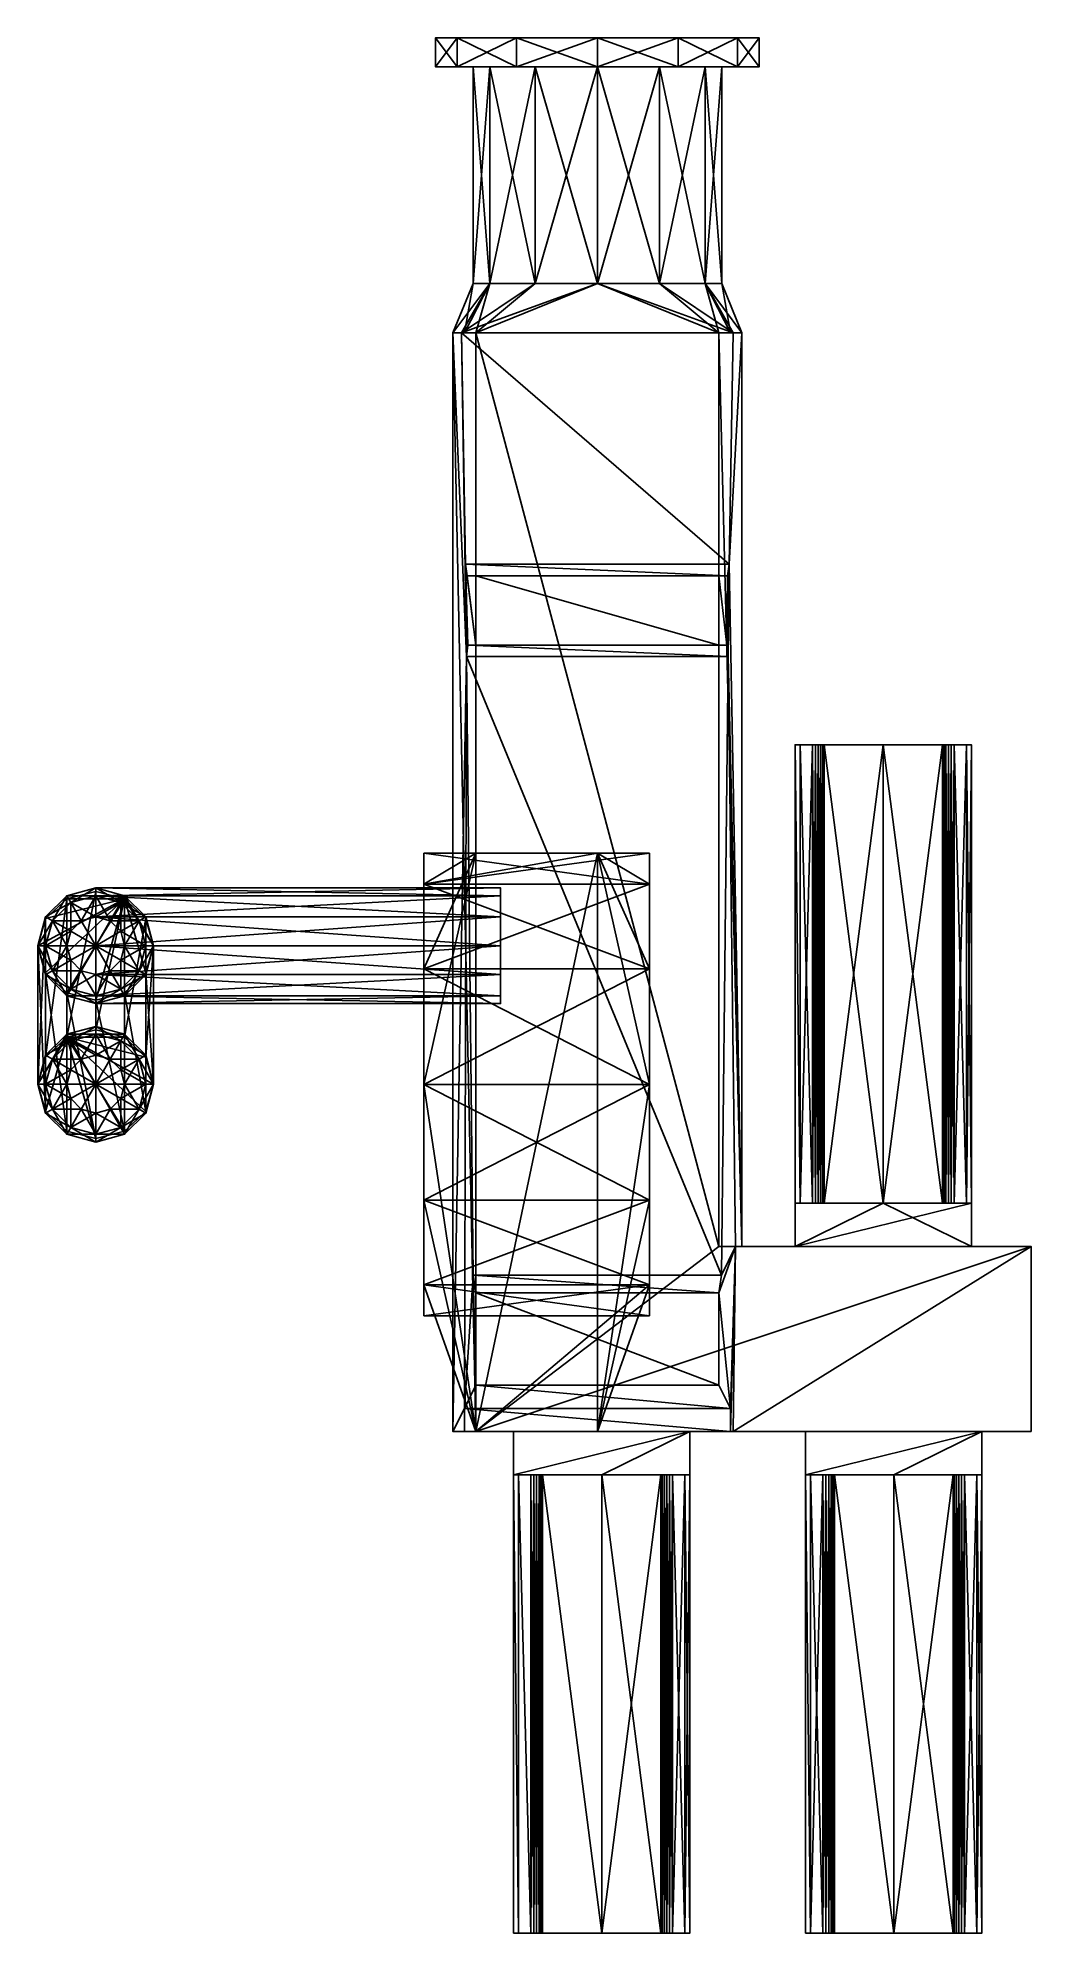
# Model space of a CAD drawing. Header units: metres. Extents: x -0.193 to 0.15, y -0.294 to 0.362.
import ezdxf

# ---------------------------------------------------------------- set-up
doc = ezdxf.new("R2010")
doc.units = ezdxf.units.M

msp = doc.modelspace()

# ---------------------------------------------------------------- linework, layer by layer
at = {"layer": 'default', "color": 30}
for points in [[(-0.048492, 0.361996, -0.126996), (-0.056004, 0.361996, -0.155004), (-0.056004, 0.352, -0.155004), (-0.048492, 0.361996, -0.126996)], [(-0.048492, 0.361996, -0.126996), (-0.056004, 0.352, -0.155004), (-0.048492, 0.352, -0.126996), (-0.048492, 0.361996, -0.126996)], [(-0.056004, 0.361996, -0.155004), (-0.048492, 0.361996, -0.183), (-0.048492, 0.352, -0.183), (-0.056004, 0.361996, -0.155004)], [(-0.056004, 0.361996, -0.155004), (-0.048492, 0.352, -0.183), (-0.056004, 0.352, -0.155004), (-0.056004, 0.361996, -0.155004)], [(0.027996, 0.361996, -0.1065), (-0.048492, 0.361996, -0.183), (-0.056004, 0.361996, -0.155004), (0.027996, 0.361996, -0.1065)], [(0.027996, 0.361996, -0.1065), (-0.056004, 0.361996, -0.155004), (-0.048492, 0.361996, -0.126996), (0.027996, 0.361996, -0.1065)], [(-0.048492, 0.361996, -0.183), (-0.027996, 0.361996, -0.203496), (-0.027996, 0.352, -0.203496), (-0.048492, 0.361996, -0.183)], [(-0.048492, 0.361996, -0.183), (-0.027996, 0.352, -0.203496), (-0.048492, 0.352, -0.183), (-0.048492, 0.361996, -0.183)], [(-0.027996, 0.361996, -0.1065), (-0.048492, 0.361996, -0.126996), (-0.048492, 0.352, -0.126996), (-0.027996, 0.361996, -0.1065)], [(-0.027996, 0.361996, -0.1065), (-0.048492, 0.352, -0.126996), (-0.027996, 0.352, -0.1065), (-0.027996, 0.361996, -0.1065)], [(0.027996, 0.361996, -0.1065), (-0.027996, 0.361996, -0.203496), (-0.048492, 0.361996, -0.183), (0.027996, 0.361996, -0.1065)], [(0.027996, 0.361996, -0.1065), (-0.048492, 0.361996, -0.126996), (-0.027996, 0.361996, -0.1065), (0.027996, 0.361996, -0.1065)], [(0, 0.361996, -0.099), (-0.027996, 0.361996, -0.1065), (-0.027996, 0.352, -0.1065), (0, 0.361996, -0.099)], [(0, 0.361996, -0.099), (-0.027996, 0.352, -0.1065), (0, 0.352, -0.099), (0, 0.361996, -0.099)], [(0.027996, 0.361996, -0.1065), (0, 0.361996, -0.210996), (-0.027996, 0.361996, -0.203496), (0.027996, 0.361996, -0.1065)], [(0.027996, 0.361996, -0.1065), (-0.027996, 0.361996, -0.1065), (0, 0.361996, -0.099), (0.027996, 0.361996, -0.1065)], [(-0.027996, 0.361996, -0.203496), (0, 0.361996, -0.210996), (0, 0.352, -0.210996), (-0.027996, 0.361996, -0.203496)], [(-0.027996, 0.361996, -0.203496), (0, 0.352, -0.210996), (-0.027996, 0.352, -0.203496), (-0.027996, 0.361996, -0.203496)], [(0, 0.361996, -0.210996), (0.027996, 0.361996, -0.203496), (0.027996, 0.352, -0.203496), (0, 0.361996, -0.210996)], [(0, 0.361996, -0.210996), (0.027996, 0.352, -0.203496), (0, 0.352, -0.210996), (0, 0.361996, -0.210996)], [(0.027996, 0.361996, -0.1065), (0, 0.361996, -0.099), (0, 0.352, -0.099), (0.027996, 0.361996, -0.1065)], [(0.027996, 0.361996, -0.1065), (0, 0.352, -0.099), (0.027996, 0.352, -0.1065), (0.027996, 0.361996, -0.1065)], [(0.027996, 0.361996, -0.1065), (0.027996, 0.361996, -0.203496), (0, 0.361996, -0.210996), (0.027996, 0.361996, -0.1065)], [(0.027996, 0.361996, -0.203496), (0.048492, 0.361996, -0.183), (0.048492, 0.352, -0.183), (0.027996, 0.361996, -0.203496)], [(0.027996, 0.361996, -0.203496), (0.048492, 0.352, -0.183), (0.027996, 0.352, -0.203496), (0.027996, 0.361996, -0.203496)], [(0.027996, 0.361996, -0.1065), (0.048492, 0.361996, -0.126996), (0.056004, 0.361996, -0.155004), (0.027996, 0.361996, -0.1065)], [(0.027996, 0.361996, -0.1065), (0.056004, 0.361996, -0.155004), (0.048492, 0.361996, -0.183), (0.027996, 0.361996, -0.1065)], [(0.027996, 0.361996, -0.1065), (0.048492, 0.361996, -0.183), (0.027996, 0.361996, -0.203496), (0.027996, 0.361996, -0.1065)], [(0.048492, 0.361996, -0.126996), (0.027996, 0.361996, -0.1065), (0.027996, 0.352, -0.1065), (0.048492, 0.361996, -0.126996)], [(0.048492, 0.361996, -0.126996), (0.027996, 0.352, -0.1065), (0.048492, 0.352, -0.126996), (0.048492, 0.361996, -0.126996)], [(0.056004, 0.361996, -0.155004), (0.048492, 0.361996, -0.126996), (0.048492, 0.352, -0.126996), (0.056004, 0.361996, -0.155004)], [(0.056004, 0.361996, -0.155004), (0.048492, 0.352, -0.126996), (0.056004, 0.352, -0.155004), (0.056004, 0.361996, -0.155004)], [(0.048492, 0.361996, -0.183), (0.056004, 0.361996, -0.155004), (0.056004, 0.352, -0.155004), (0.048492, 0.361996, -0.183)], [(0.048492, 0.361996, -0.183), (0.056004, 0.352, -0.155004), (0.048492, 0.352, -0.183), (0.048492, 0.361996, -0.183)], [(-0.027996, 0.352, -0.1065), (-0.048492, 0.352, -0.126996), (-0.056004, 0.352, -0.155004), (-0.027996, 0.352, -0.1065)], [(-0.027996, 0.352, -0.1065), (-0.056004, 0.352, -0.155004), (-0.048492, 0.352, -0.183), (-0.027996, 0.352, -0.1065)], [(-0.027996, 0.352, -0.1065), (-0.048492, 0.352, -0.183), (-0.027996, 0.352, -0.203496), (-0.027996, 0.352, -0.1065)], [(0.021504, 0.352, -0.117756), (-0.037236, 0.352, -0.176496), (-0.042996, 0.352, -0.155004), (0.021504, 0.352, -0.117756)], [(0.021504, 0.352, -0.117756), (-0.042996, 0.352, -0.155004), (-0.037236, 0.352, -0.1335), (0.021504, 0.352, -0.117756)], [(-0.042996, 0.352, -0.155004), (-0.037236, 0.352, -0.176496), (-0.037236, 0.277, -0.176496), (-0.042996, 0.352, -0.155004)], [(-0.042996, 0.352, -0.155004), (-0.037236, 0.277, -0.176496), (-0.042996, 0.277, -0.155004), (-0.042996, 0.352, -0.155004)], [(-0.037236, 0.352, -0.1335), (-0.042996, 0.352, -0.155004), (-0.042996, 0.277, -0.155004), (-0.037236, 0.352, -0.1335)], [(-0.037236, 0.352, -0.1335), (-0.042996, 0.277, -0.155004), (-0.037236, 0.277, -0.1335), (-0.037236, 0.352, -0.1335)], [(0.021504, 0.352, -0.117756), (-0.021504, 0.352, -0.19224), (-0.037236, 0.352, -0.176496), (0.021504, 0.352, -0.117756)], [(0.021504, 0.352, -0.117756), (-0.037236, 0.352, -0.1335), (-0.021504, 0.352, -0.117756), (0.021504, 0.352, -0.117756)], [(-0.037236, 0.352, -0.176496), (-0.021504, 0.352, -0.19224), (-0.021504, 0.277, -0.19224), (-0.037236, 0.352, -0.176496)], [(-0.037236, 0.352, -0.176496), (-0.021504, 0.277, -0.19224), (-0.037236, 0.277, -0.176496), (-0.037236, 0.352, -0.176496)], [(-0.021504, 0.352, -0.117756), (-0.037236, 0.352, -0.1335), (-0.037236, 0.277, -0.1335), (-0.021504, 0.352, -0.117756)], [(-0.021504, 0.352, -0.117756), (-0.037236, 0.277, -0.1335), (-0.021504, 0.277, -0.117756), (-0.021504, 0.352, -0.117756)], [(-0.027996, 0.352, -0.1065), (-0.027996, 0.352, -0.203496), (0, 0.352, -0.210996), (-0.027996, 0.352, -0.1065)], [(-0.027996, 0.352, -0.1065), (0, 0.352, -0.210996), (0.027996, 0.352, -0.203496), (-0.027996, 0.352, -0.1065)], [(-0.027996, 0.352, -0.1065), (0.027996, 0.352, -0.203496), (0.048492, 0.352, -0.183), (-0.027996, 0.352, -0.1065)], [(-0.027996, 0.352, -0.1065), (0.048492, 0.352, -0.183), (0.056004, 0.352, -0.155004), (-0.027996, 0.352, -0.1065)], [(-0.027996, 0.352, -0.1065), (0.056004, 0.352, -0.155004), (0.048492, 0.352, -0.126996), (-0.027996, 0.352, -0.1065)], [(-0.027996, 0.352, -0.1065), (0.048492, 0.352, -0.126996), (0.027996, 0.352, -0.1065), (-0.027996, 0.352, -0.1065)], [(-0.027996, 0.352, -0.1065), (0.027996, 0.352, -0.1065), (0, 0.352, -0.099), (-0.027996, 0.352, -0.1065)], [(0.021504, 0.352, -0.117756), (0, 0.352, -0.198), (-0.021504, 0.352, -0.19224), (0.021504, 0.352, -0.117756)], [(0.021504, 0.352, -0.117756), (-0.021504, 0.352, -0.117756), (0, 0.352, -0.111996), (0.021504, 0.352, -0.117756)], [(0, 0.352, -0.111996), (-0.021504, 0.352, -0.117756), (-0.021504, 0.277, -0.117756), (0, 0.352, -0.111996)], [(0, 0.352, -0.111996), (-0.021504, 0.277, -0.117756), (0, 0.277, -0.111996), (0, 0.352, -0.111996)], [(-0.021504, 0.352, -0.19224), (0, 0.352, -0.198), (0, 0.277, -0.198), (-0.021504, 0.352, -0.19224)], [(-0.021504, 0.352, -0.19224), (0, 0.277, -0.198), (-0.021504, 0.277, -0.19224), (-0.021504, 0.352, -0.19224)], [(0.021504, 0.352, -0.117756), (0, 0.352, -0.111996), (0, 0.277, -0.111996), (0.021504, 0.352, -0.117756)], [(0.021504, 0.352, -0.117756), (0, 0.277, -0.111996), (0.021504, 0.277, -0.117756), (0.021504, 0.352, -0.117756)], [(0.021504, 0.352, -0.117756), (0.021504, 0.352, -0.19224), (0, 0.352, -0.198), (0.021504, 0.352, -0.117756)], [(0, 0.352, -0.198), (0.021504, 0.352, -0.19224), (0.021504, 0.277, -0.19224), (0, 0.352, -0.198)], [(0, 0.352, -0.198), (0.021504, 0.277, -0.19224), (0, 0.277, -0.198), (0, 0.352, -0.198)], [(0.021504, 0.352, -0.117756), (0.037236, 0.352, -0.1335), (0.042996, 0.352, -0.155004), (0.021504, 0.352, -0.117756)], [(0.021504, 0.352, -0.117756), (0.042996, 0.352, -0.155004), (0.037236, 0.352, -0.176496), (0.021504, 0.352, -0.117756)], [(0.021504, 0.352, -0.117756), (0.037236, 0.352, -0.176496), (0.021504, 0.352, -0.19224), (0.021504, 0.352, -0.117756)], [(0.021504, 0.352, -0.19224), (0.037236, 0.352, -0.176496), (0.037236, 0.277, -0.176496), (0.021504, 0.352, -0.19224)], [(0.021504, 0.352, -0.19224), (0.037236, 0.277, -0.176496), (0.021504, 0.277, -0.19224), (0.021504, 0.352, -0.19224)], [(0.037236, 0.352, -0.1335), (0.021504, 0.352, -0.117756), (0.021504, 0.277, -0.117756), (0.037236, 0.352, -0.1335)], [(0.037236, 0.352, -0.1335), (0.021504, 0.277, -0.117756), (0.037236, 0.277, -0.1335), (0.037236, 0.352, -0.1335)], [(0.037236, 0.352, -0.176496), (0.042996, 0.352, -0.155004), (0.042996, 0.277, -0.155004), (0.037236, 0.352, -0.176496)], [(0.037236, 0.352, -0.176496), (0.042996, 0.277, -0.155004), (0.037236, 0.277, -0.176496), (0.037236, 0.352, -0.176496)], [(0.042996, 0.352, -0.155004), (0.037236, 0.352, -0.1335), (0.037236, 0.277, -0.1335), (0.042996, 0.352, -0.155004)], [(0.042996, 0.352, -0.155004), (0.037236, 0.277, -0.1335), (0.042996, 0.277, -0.155004), (0.042996, 0.352, -0.155004)], [(-0.050004, 0.259996, -0.176196), (-0.042996, 0.277, -0.155004), (-0.037236, 0.277, -0.176496), (-0.050004, 0.259996, -0.176196)], [(-0.042996, 0.277, -0.155004), (-0.050004, 0.259996, -0.176196), (-0.045996, 0.259996, -0.1422), (-0.042996, 0.277, -0.155004)], [(-0.050004, 0.259996, -0.176196), (-0.037236, 0.277, -0.176496), (-0.046944, 0.259996, -0.2022), (-0.050004, 0.259996, -0.176196)], [(0.046944, 0.259996, -0.2022), (-0.046944, 0.259996, -0.2022), (0, 0.277, -0.198), (0.046944, 0.259996, -0.2022)], [(0, 0.277, -0.198), (-0.046944, 0.259996, -0.2022), (-0.021504, 0.277, -0.19224), (0, 0.277, -0.198)], [(-0.021504, 0.277, -0.19224), (-0.046944, 0.259996, -0.2022), (-0.037236, 0.277, -0.176496), (-0.021504, 0.277, -0.19224)], [(-0.045996, 0.259996, -0.1422), (-0.042, 0.259996, -0.108204), (-0.037236, 0.277, -0.1335), (-0.045996, 0.259996, -0.1422)], [(-0.042996, 0.277, -0.155004), (-0.045996, 0.259996, -0.1422), (-0.037236, 0.277, -0.1335), (-0.042996, 0.277, -0.155004)], [(-0.021504, 0.277, -0.117756), (-0.037236, 0.277, -0.1335), (-0.042996, 0.277, -0.155004), (-0.021504, 0.277, -0.117756)], [(-0.021504, 0.277, -0.117756), (-0.042996, 0.277, -0.155004), (-0.037236, 0.277, -0.176496), (-0.021504, 0.277, -0.117756)], [(-0.037236, 0.277, -0.176496), (-0.042996, 0.277, -0.155004), (-0.037236, 0.277, -0.1335), (-0.037236, 0.277, -0.176496)], [(0.042, 0.259996, -0.108204), (0, 0.277, -0.111996), (-0.042, 0.259996, -0.108204), (0.042, 0.259996, -0.108204)], [(-0.042, 0.259996, -0.108204), (-0.021504, 0.277, -0.117756), (-0.037236, 0.277, -0.1335), (-0.042, 0.259996, -0.108204)], [(-0.042, 0.259996, -0.108204), (0, 0.277, -0.111996), (-0.021504, 0.277, -0.117756), (-0.042, 0.259996, -0.108204)], [(-0.021504, 0.277, -0.117756), (-0.037236, 0.277, -0.176496), (-0.021504, 0.277, -0.19224), (-0.021504, 0.277, -0.117756)], [(-0.037236, 0.277, -0.176496), (-0.037236, 0.277, -0.1335), (-0.021504, 0.277, -0.117756), (-0.037236, 0.277, -0.176496)], [(-0.037236, 0.277, -0.176496), (-0.021504, 0.277, -0.117756), (0, 0.277, -0.111996), (-0.037236, 0.277, -0.176496)], [(-0.037236, 0.277, -0.176496), (0, 0.277, -0.111996), (0.021504, 0.277, -0.117756), (-0.037236, 0.277, -0.176496)], [(-0.037236, 0.277, -0.176496), (0.021504, 0.277, -0.117756), (0.037236, 0.277, -0.1335), (-0.037236, 0.277, -0.176496)], [(-0.037236, 0.277, -0.176496), (0.037236, 0.277, -0.1335), (0.042996, 0.277, -0.155004), (-0.037236, 0.277, -0.176496)], [(-0.037236, 0.277, -0.176496), (0.042996, 0.277, -0.155004), (0.037236, 0.277, -0.176496), (-0.037236, 0.277, -0.176496)], [(-0.037236, 0.277, -0.176496), (0.037236, 0.277, -0.176496), (0.021504, 0.277, -0.19224), (-0.037236, 0.277, -0.176496)], [(-0.037236, 0.277, -0.176496), (0.021504, 0.277, -0.19224), (0, 0.277, -0.198), (-0.037236, 0.277, -0.176496)], [(-0.037236, 0.277, -0.176496), (0, 0.277, -0.198), (-0.021504, 0.277, -0.19224), (-0.037236, 0.277, -0.176496)], [(-0.021504, 0.277, -0.117756), (-0.021504, 0.277, -0.19224), (0, 0.277, -0.198), (-0.021504, 0.277, -0.117756)], [(-0.021504, 0.277, -0.117756), (0, 0.277, -0.198), (0.021504, 0.277, -0.19224), (-0.021504, 0.277, -0.117756)], [(-0.021504, 0.277, -0.117756), (0.021504, 0.277, -0.19224), (0.037236, 0.277, -0.176496), (-0.021504, 0.277, -0.117756)], [(-0.021504, 0.277, -0.117756), (0.037236, 0.277, -0.176496), (0.042996, 0.277, -0.155004), (-0.021504, 0.277, -0.117756)], [(-0.021504, 0.277, -0.117756), (0.042996, 0.277, -0.155004), (0.037236, 0.277, -0.1335), (-0.021504, 0.277, -0.117756)], [(-0.021504, 0.277, -0.117756), (0.037236, 0.277, -0.1335), (0.021504, 0.277, -0.117756), (-0.021504, 0.277, -0.117756)], [(-0.021504, 0.277, -0.117756), (0.021504, 0.277, -0.117756), (0, 0.277, -0.111996), (-0.021504, 0.277, -0.117756)], [(0.042, 0.259996, -0.108204), (0.021504, 0.277, -0.117756), (0, 0.277, -0.111996), (0.042, 0.259996, -0.108204)], [(0.021504, 0.277, -0.19224), (0.046944, 0.259996, -0.2022), (0, 0.277, -0.198), (0.021504, 0.277, -0.19224)], [(0.037236, 0.277, -0.176496), (0.046944, 0.259996, -0.2022), (0.021504, 0.277, -0.19224), (0.037236, 0.277, -0.176496)], [(0.021504, 0.277, -0.117756), (0.042, 0.259996, -0.108204), (0.037236, 0.277, -0.1335), (0.021504, 0.277, -0.117756)], [(0.042996, 0.277, -0.155004), (0.050004, 0.259996, -0.176196), (0.037236, 0.277, -0.176496), (0.042996, 0.277, -0.155004)], [(0.042, 0.259996, -0.108204), (0.045996, 0.259996, -0.1422), (0.037236, 0.277, -0.1335), (0.042, 0.259996, -0.108204)], [(0.037236, 0.277, -0.1335), (0.045996, 0.259996, -0.1422), (0.042996, 0.277, -0.155004), (0.037236, 0.277, -0.1335)], [(0.050004, 0.259996, -0.176196), (0.046944, 0.259996, -0.2022), (0.037236, 0.277, -0.176496), (0.050004, 0.259996, -0.176196)], [(0.045996, 0.259996, -0.1422), (0.050004, 0.259996, -0.176196), (0.042996, 0.277, -0.155004), (0.045996, 0.259996, -0.1422)], [(0.050004, 0.259996, -0.176196), (-0.046944, 0.259996, -0.2022), (-0.050004, 0.259996, -0.176196), (0.050004, 0.259996, -0.176196)], [(0.050004, 0.259996, -0.176196), (-0.050004, 0.259996, -0.176196), (-0.042, 0.259996, -0.108204), (0.050004, 0.259996, -0.176196)], [(-0.050004, 0.259996, -0.176196), (-0.050004, -0.119996, -0.176196), (-0.042, -0.119996, -0.108204), (-0.050004, 0.259996, -0.176196)], [(-0.050004, 0.259996, -0.176196), (-0.042, -0.119996, -0.108204), (-0.042, 0.259996, -0.108204), (-0.050004, 0.259996, -0.176196)], [(-0.045252, 0.148012, -0.216564), (-0.050004, -0.119996, -0.176196), (-0.050004, 0.259996, -0.176196), (-0.045252, 0.148012, -0.216564)], [(-0.045252, 0.148012, -0.216564), (-0.050004, 0.259996, -0.176196), (-0.046944, 0.259996, -0.2022), (-0.045252, 0.148012, -0.216564)], [(0.0456, 0.179956, -0.213636), (-0.0456, 0.179956, -0.213636), (-0.046944, 0.259996, -0.2022), (0.0456, 0.179956, -0.213636)], [(0.0456, 0.179956, -0.213636), (-0.046944, 0.259996, -0.2022), (0.046944, 0.259996, -0.2022), (0.0456, 0.179956, -0.213636)], [(0.050004, 0.259996, -0.176196), (0.046944, 0.259996, -0.2022), (-0.046944, 0.259996, -0.2022), (0.050004, 0.259996, -0.176196)], [(-0.045252, 0.148012, -0.216564), (-0.046944, 0.259996, -0.2022), (-0.0456, 0.179956, -0.213636), (-0.045252, 0.148012, -0.216564)], [(0.050004, 0.259996, -0.176196), (-0.042, 0.259996, -0.108204), (0.042, 0.259996, -0.108204), (0.050004, 0.259996, -0.176196)], [(0.042, -0.056, -0.108204), (0.042, 0.259996, -0.108204), (-0.042, 0.259996, -0.108204), (0.042, -0.056, -0.108204)], [(0.042, -0.056, -0.108204), (-0.042, 0.259996, -0.108204), (-0.042, -0.119996, -0.108204), (0.042, -0.056, -0.108204)], [(0.042, 0.259996, -0.108204), (0.042, -0.056, -0.108204), (0.050004, -0.056, -0.176196), (0.042, 0.259996, -0.108204)], [(0.042, 0.259996, -0.108204), (0.050004, -0.056, -0.176196), (0.050004, 0.259996, -0.176196), (0.042, 0.259996, -0.108204)], [(0.0456, 0.179956, -0.213636), (0.046944, 0.259996, -0.2022), (0.050004, 0.259996, -0.176196), (0.0456, 0.179956, -0.213636)], [(0.0456, 0.179956, -0.213636), (0.050004, 0.259996, -0.176196), (0.050004, -0.056, -0.176196), (0.0456, 0.179956, -0.213636)], [(0.04506, 0.175996, -0.218196), (-0.04506, 0.175996, -0.218196), (-0.0456, 0.179956, -0.213636), (0.04506, 0.175996, -0.218196)], [(0.04506, 0.175996, -0.218196), (-0.0456, 0.179956, -0.213636), (0.0456, 0.179956, -0.213636), (0.04506, 0.175996, -0.218196)], [(-0.0456, 0.179956, -0.213636), (-0.04506, 0.175996, -0.218196), (-0.042, 0.151996, -0.2442), (-0.0456, 0.179956, -0.213636)], [(-0.0456, 0.179956, -0.213636), (-0.042, 0.151996, -0.2442), (-0.04482, 0.151996, -0.2202), (-0.0456, 0.179956, -0.213636)], [(-0.0456, 0.179956, -0.213636), (-0.04482, 0.151996, -0.2202), (-0.045252, 0.148012, -0.216564), (-0.0456, 0.179956, -0.213636)], [(0.045252, 0.148012, -0.216564), (0.04506, 0.175996, -0.218196), (0.0456, 0.179956, -0.213636), (0.045252, 0.148012, -0.216564)], [(0.045252, 0.148012, -0.216564), (0.0456, 0.179956, -0.213636), (0.050004, -0.056, -0.176196), (0.045252, 0.148012, -0.216564)], [(0.042, 0.175996, -0.2442), (-0.042, 0.175996, -0.2442), (-0.04506, 0.175996, -0.218196), (0.042, 0.175996, -0.2442)], [(0.042, 0.175996, -0.2442), (-0.04506, 0.175996, -0.218196), (0.04506, 0.175996, -0.218196), (0.042, 0.175996, -0.2442)], [(-0.04506, 0.175996, -0.218196), (-0.042, 0.175996, -0.2442), (-0.042, 0.151996, -0.2442), (-0.04506, 0.175996, -0.218196)], [(0.042, 0.151996, -0.2442), (-0.042, 0.151996, -0.2442), (-0.042, 0.175996, -0.2442), (0.042, 0.151996, -0.2442)], [(0.042, 0.151996, -0.2442), (-0.042, 0.175996, -0.2442), (0.042, 0.175996, -0.2442), (0.042, 0.151996, -0.2442)], [(0.04482, 0.151996, -0.2202), (0.042, 0.151996, -0.2442), (0.042, 0.175996, -0.2442), (0.04482, 0.151996, -0.2202)], [(0.04482, 0.151996, -0.2202), (0.042, 0.175996, -0.2442), (0.04506, 0.175996, -0.218196), (0.04482, 0.151996, -0.2202)], [(0.045252, 0.148012, -0.216564), (0.04482, 0.151996, -0.2202), (0.04506, 0.175996, -0.218196), (0.045252, 0.148012, -0.216564)], [(0.045252, 0.148012, -0.216564), (-0.045252, 0.148012, -0.216564), (-0.04482, 0.151996, -0.2202), (0.045252, 0.148012, -0.216564)], [(0.04482, 0.151996, -0.2202), (-0.04482, 0.151996, -0.2202), (-0.042, 0.151996, -0.2442), (0.04482, 0.151996, -0.2202)], [(0.045252, 0.148012, -0.216564), (-0.04482, 0.151996, -0.2202), (0.04482, 0.151996, -0.2202), (0.045252, 0.148012, -0.216564)], [(0.04482, 0.151996, -0.2202), (-0.042, 0.151996, -0.2442), (0.042, 0.151996, -0.2442), (0.04482, 0.151996, -0.2202)], [(-0.045252, 0.148012, -0.216564), (-0.045996, -0.112004, -0.210204), (-0.050004, -0.119996, -0.176196), (-0.045252, 0.148012, -0.216564)], [(-0.045252, 0.148012, -0.216564), (-0.042936, -0.065996, -0.236196), (-0.045996, -0.112004, -0.210204), (-0.045252, 0.148012, -0.216564)], [(0.042936, -0.065996, -0.236196), (-0.042936, -0.065996, -0.236196), (-0.045252, 0.148012, -0.216564), (0.042936, -0.065996, -0.236196)], [(0.042936, -0.065996, -0.236196), (-0.045252, 0.148012, -0.216564), (0.045252, 0.148012, -0.216564), (0.042936, -0.065996, -0.236196)], [(0.04776, -0.056, -0.195276), (0.042936, -0.065996, -0.236196), (0.045252, 0.148012, -0.216564), (0.04776, -0.056, -0.195276)], [(0.045252, 0.148012, -0.216564), (0.050004, -0.056, -0.176196), (0.04776, -0.056, -0.195276), (0.045252, 0.148012, -0.216564)], [(0, 0.079996, -0.093732), (-0.042, 0.079996, -0.093732), (-0.06, 0.06928, -0.036), (0, 0.079996, -0.093732)], [(0.018, 0.06928, -0.036), (0, 0.079996, -0.093732), (-0.06, 0.06928, -0.036), (0.018, 0.06928, -0.036)], [(-0.06, 0.000004, -0.075996), (-0.042, 0.079996, -0.093732), (-0.042, -0.119996, -0.095004), (-0.06, 0.000004, -0.075996)], [(-0.06, 0.04, -0.06528), (-0.042, 0.079996, -0.093732), (-0.06, 0.000004, -0.075996), (-0.06, 0.04, -0.06528)], [(-0.06, 0.06928, -0.036), (-0.06, 0.06928, 0.044004), (-0.06, 0.079996, 0.003996), (-0.06, 0.06928, -0.036)], [(-0.06, 0.079996, 0.003996), (-0.06, 0.06928, 0.044004), (0.018, 0.06928, 0.044004), (-0.06, 0.079996, 0.003996)], [(-0.06, 0.079996, 0.003996), (0.018, 0.06928, 0.044004), (0.018, 0.079996, 0.003996), (-0.06, 0.079996, 0.003996)], [(-0.06, 0.06928, -0.036), (-0.042, 0.079996, -0.093732), (-0.06, 0.04, -0.06528), (-0.06, 0.06928, -0.036)], [(-0.06, 0.06928, -0.036), (-0.06, 0.079996, 0.003996), (0.018, 0.079996, 0.003996), (-0.06, 0.06928, -0.036)], [(-0.06, 0.06928, -0.036), (0.018, 0.079996, 0.003996), (0.018, 0.06928, -0.036), (-0.06, 0.06928, -0.036)], [(-0.042, 0.079996, -0.093732), (0, 0.079996, -0.093732), (0, 0.079996, -0.108204), (-0.042, 0.079996, -0.093732)], [(-0.042, 0.079996, -0.093732), (0, 0.079996, -0.108204), (-0.042, 0.079996, -0.108204), (-0.042, 0.079996, -0.093732)], [(-0.042, -0.119996, -0.093732), (0, -0.119996, -0.093732), (0, 0.079996, -0.093732), (-0.042, -0.119996, -0.093732)], [(-0.042, -0.119996, -0.093732), (0, 0.079996, -0.093732), (-0.042, 0.079996, -0.093732), (-0.042, -0.119996, -0.093732)], [(0, 0.079996, -0.108204), (0, -0.119996, -0.108204), (-0.042, -0.119996, -0.108204), (0, 0.079996, -0.108204)], [(0, 0.079996, -0.108204), (-0.042, -0.119996, -0.108204), (-0.042, 0.079996, -0.108204), (0, 0.079996, -0.108204)], [(-0.042, -0.119996, -0.093732), (-0.042, 0.079996, -0.093732), (-0.042, 0.079996, -0.108204), (-0.042, -0.119996, -0.093732)], [(-0.042, -0.119996, -0.093732), (-0.042, 0.079996, -0.108204), (-0.042, -0.119996, -0.108204), (-0.042, -0.119996, -0.093732)], [(0, 0.079996, -0.093732), (0, -0.119996, -0.093732), (0, -0.119996, -0.108204), (0, 0.079996, -0.093732)], [(0, 0.079996, -0.093732), (0, -0.119996, -0.108204), (0, 0.079996, -0.108204), (0, 0.079996, -0.093732)], [(0, -0.119996, -0.095004), (0, 0.079996, -0.093732), (0.018, 0.000004, -0.075996), (0, -0.119996, -0.095004)], [(0.018, 0.000004, -0.075996), (0, 0.079996, -0.093732), (0.018, 0.04, -0.06528), (0.018, 0.000004, -0.075996)], [(0.018, 0.04, -0.06528), (0, 0.079996, -0.093732), (0.018, 0.06928, -0.036), (0.018, 0.04, -0.06528)], [(0.018, 0.06928, 0.044004), (0.018, 0.06928, -0.036), (0.018, 0.079996, 0.003996), (0.018, 0.06928, 0.044004)], [(-0.06, 0.04, -0.06528), (-0.06, 0.06928, -0.036), (0.018, 0.06928, -0.036), (-0.06, 0.04, -0.06528)], [(-0.06, 0.04, -0.06528), (0.018, 0.06928, -0.036), (0.018, 0.04, -0.06528), (-0.06, 0.04, -0.06528)], [(-0.06, 0.06928, -0.036), (-0.06, 0.04, -0.06528), (-0.06, 0.000004, -0.075996), (-0.06, 0.06928, -0.036)], [(-0.06, 0.06928, -0.036), (-0.06, 0.000004, -0.075996), (-0.06, -0.040004, -0.06528), (-0.06, 0.06928, -0.036)], [(-0.06, 0.06928, -0.036), (-0.06, -0.040004, -0.06528), (-0.06, -0.069284, -0.036), (-0.06, 0.06928, -0.036)], [(-0.06, 0.06928, -0.036), (-0.06, -0.069284, -0.036), (-0.06, -0.08, 0.003996), (-0.06, 0.06928, -0.036)], [(-0.06, 0.06928, -0.036), (-0.06, -0.08, 0.003996), (-0.06, -0.069284, 0.044004), (-0.06, 0.06928, -0.036)], [(-0.06, 0.06928, -0.036), (-0.06, -0.069284, 0.044004), (-0.06, -0.040004, 0.073284), (-0.06, 0.06928, -0.036)], [(-0.06, 0.06928, -0.036), (-0.06, -0.040004, 0.073284), (-0.06, 0.000004, 0.084), (-0.06, 0.06928, -0.036)], [(-0.06, 0.06928, -0.036), (-0.06, 0.000004, 0.084), (-0.06, 0.04, 0.073284), (-0.06, 0.06928, -0.036)], [(-0.06, 0.06928, -0.036), (-0.06, 0.04, 0.073284), (-0.06, 0.06928, 0.044004), (-0.06, 0.06928, -0.036)], [(-0.06, 0.06928, 0.044004), (-0.06, 0.04, 0.073284), (0.018, 0.04, 0.073284), (-0.06, 0.06928, 0.044004)], [(-0.06, 0.06928, 0.044004), (0.018, 0.04, 0.073284), (0.018, 0.06928, 0.044004), (-0.06, 0.06928, 0.044004)], [(0.018, 0.06928, 0.044004), (0.018, 0.04, 0.073284), (0.018, 0.000004, 0.084), (0.018, 0.06928, 0.044004)], [(0.018, 0.06928, 0.044004), (0.018, 0.000004, 0.084), (0.018, -0.040004, 0.073284), (0.018, 0.06928, 0.044004)], [(0.018, 0.06928, 0.044004), (0.018, -0.040004, 0.073284), (0.018, -0.069284, 0.044004), (0.018, 0.06928, 0.044004)], [(0.018, 0.06928, 0.044004), (0.018, -0.069284, 0.044004), (0.018, -0.08, 0.003996), (0.018, 0.06928, 0.044004)], [(0.018, 0.06928, 0.044004), (0.018, -0.08, 0.003996), (0.018, -0.069284, -0.036), (0.018, 0.06928, 0.044004)], [(0.018, 0.06928, 0.044004), (0.018, -0.069284, -0.036), (0.018, -0.040004, -0.06528), (0.018, 0.06928, 0.044004)], [(0.018, 0.06928, 0.044004), (0.018, -0.040004, -0.06528), (0.018, 0.000004, -0.075996), (0.018, 0.06928, 0.044004)], [(0.018, 0.06928, 0.044004), (0.018, 0.000004, -0.075996), (0.018, 0.04, -0.06528), (0.018, 0.06928, 0.044004)], [(0.018, 0.06928, 0.044004), (0.018, 0.04, -0.06528), (0.018, 0.06928, -0.036), (0.018, 0.06928, 0.044004)], [(-0.06, 0.000004, -0.075996), (-0.06, 0.04, -0.06528), (0.018, 0.04, -0.06528), (-0.06, 0.000004, -0.075996)], [(-0.06, 0.000004, -0.075996), (0.018, 0.04, -0.06528), (0.018, 0.000004, -0.075996), (-0.06, 0.000004, -0.075996)], [(-0.06, 0.04, 0.073284), (-0.06, 0.000004, 0.084), (0.018, 0.000004, 0.084), (-0.06, 0.04, 0.073284)], [(-0.06, 0.04, 0.073284), (0.018, 0.000004, 0.084), (0.018, 0.04, 0.073284), (-0.06, 0.04, 0.073284)], [(-0.06, 0.000004, 0.084), (-0.06, -0.040004, 0.073284), (0.018, -0.040004, 0.073284), (-0.06, 0.000004, 0.084)], [(-0.06, 0.000004, 0.084), (0.018, -0.040004, 0.073284), (0.018, 0.000004, 0.084), (-0.06, 0.000004, 0.084)], [(-0.06, -0.040004, -0.06528), (-0.06, 0.000004, -0.075996), (-0.042, -0.119996, -0.095004), (-0.06, -0.040004, -0.06528)], [(-0.06, -0.040004, -0.06528), (-0.06, 0.000004, -0.075996), (0.018, 0.000004, -0.075996), (-0.06, -0.040004, -0.06528)], [(-0.06, -0.040004, -0.06528), (0.018, 0.000004, -0.075996), (0.018, -0.040004, -0.06528), (-0.06, -0.040004, -0.06528)], [(0.018, -0.040004, -0.06528), (0, -0.119996, -0.095004), (0.018, 0.000004, -0.075996), (0.018, -0.040004, -0.06528)], [(-0.06, -0.069284, -0.036), (-0.06, -0.040004, -0.06528), (0.018, -0.040004, -0.06528), (-0.06, -0.069284, -0.036)], [(-0.06, -0.069284, -0.036), (0.018, -0.040004, -0.06528), (0.018, -0.069284, -0.036), (-0.06, -0.069284, -0.036)], [(-0.06, -0.040004, 0.073284), (-0.06, -0.069284, 0.044004), (0.018, -0.069284, 0.044004), (-0.06, -0.040004, 0.073284)], [(-0.06, -0.040004, 0.073284), (0.018, -0.069284, 0.044004), (0.018, -0.040004, 0.073284), (-0.06, -0.040004, 0.073284)], [(-0.06, -0.069284, -0.036), (-0.06, -0.040004, -0.06528), (-0.042, -0.119996, -0.095004), (-0.06, -0.069284, -0.036)], [(0.018, -0.069284, -0.036), (0, -0.119996, -0.095004), (0.018, -0.040004, -0.06528), (0.018, -0.069284, -0.036)], [(-0.042, -0.119996, -0.108204), (0.15, -0.119996, -0.108204), (0.15, -0.056, -0.108204), (-0.042, -0.119996, -0.108204)], [(-0.042, -0.119996, -0.108204), (0.15, -0.056, -0.108204), (0.042, -0.056, -0.108204), (-0.042, -0.119996, -0.108204)], [(0.050004, -0.056, -0.176196), (0.042, -0.056, -0.108204), (0.15, -0.056, -0.108204), (0.050004, -0.056, -0.176196)], [(0.04776, -0.056, -0.195276), (0.045996, -0.112004, -0.210204), (0.042, -0.071996, -0.2442), (0.04776, -0.056, -0.195276)], [(0.04776, -0.056, -0.195276), (0.042, -0.071996, -0.2442), (0.042936, -0.065996, -0.236196), (0.04776, -0.056, -0.195276)], [(0.04776, -0.056, -0.195276), (0.046944, -0.119996, -0.2022), (0.045996, -0.119996, -0.210204), (0.04776, -0.056, -0.195276)], [(0.04776, -0.056, -0.195276), (0.045996, -0.119996, -0.210204), (0.045996, -0.112004, -0.210204), (0.04776, -0.056, -0.195276)], [(0.046944, -0.119996, -0.2022), (0.04776, -0.056, -0.195276), (0.15, -0.056, -0.195276), (0.046944, -0.119996, -0.2022)], [(0.046944, -0.119996, -0.2022), (0.15, -0.056, -0.195276), (0.15, -0.119996, -0.2022), (0.046944, -0.119996, -0.2022)], [(0.15, -0.056, -0.108204), (0.15, -0.056, -0.195276), (0.04776, -0.056, -0.195276), (0.15, -0.056, -0.108204)], [(0.15, -0.056, -0.108204), (0.04776, -0.056, -0.195276), (0.050004, -0.056, -0.176196), (0.15, -0.056, -0.108204)], [(0.15, -0.056, -0.108204), (0.15, -0.119996, -0.108204), (0.15, -0.119996, -0.2022), (0.15, -0.056, -0.108204)], [(0.15, -0.056, -0.108204), (0.15, -0.119996, -0.2022), (0.15, -0.056, -0.195276), (0.15, -0.056, -0.108204)], [(-0.06, -0.069284, -0.036), (-0.042, -0.119996, -0.095004), (0.018, -0.069284, -0.036), (-0.06, -0.069284, -0.036)], [(-0.06, -0.08, 0.003996), (-0.06, -0.069284, -0.036), (0.018, -0.069284, -0.036), (-0.06, -0.08, 0.003996)], [(-0.06, -0.08, 0.003996), (0.018, -0.069284, -0.036), (0.018, -0.08, 0.003996), (-0.06, -0.08, 0.003996)], [(-0.06, -0.069284, 0.044004), (-0.06, -0.08, 0.003996), (0.018, -0.08, 0.003996), (-0.06, -0.069284, 0.044004)], [(-0.06, -0.069284, 0.044004), (0.018, -0.08, 0.003996), (0.018, -0.069284, 0.044004), (-0.06, -0.069284, 0.044004)], [(-0.042936, -0.065996, -0.236196), (-0.042, -0.104, -0.2442), (-0.045996, -0.112004, -0.210204), (-0.042936, -0.065996, -0.236196)], [(0.042, -0.071996, -0.2442), (-0.042, -0.071996, -0.2442), (-0.042936, -0.065996, -0.236196), (0.042, -0.071996, -0.2442)], [(0.042, -0.071996, -0.2442), (-0.042936, -0.065996, -0.236196), (0.042936, -0.065996, -0.236196), (0.042, -0.071996, -0.2442)], [(-0.042936, -0.065996, -0.236196), (-0.042, -0.071996, -0.2442), (-0.042, -0.104, -0.2442), (-0.042936, -0.065996, -0.236196)], [(-0.042, -0.119996, -0.095004), (0, -0.119996, -0.095004), (0.018, -0.069284, -0.036), (-0.042, -0.119996, -0.095004)], [(0.042, -0.104, -0.2442), (-0.042, -0.104, -0.2442), (-0.042, -0.071996, -0.2442), (0.042, -0.104, -0.2442)], [(0.042, -0.104, -0.2442), (-0.042, -0.071996, -0.2442), (0.042, -0.071996, -0.2442), (0.042, -0.104, -0.2442)], [(0.045996, -0.112004, -0.210204), (0.042, -0.104, -0.2442), (0.042, -0.071996, -0.2442), (0.045996, -0.112004, -0.210204)], [(0.045996, -0.112004, -0.210204), (-0.045996, -0.112004, -0.210204), (-0.042, -0.104, -0.2442), (0.045996, -0.112004, -0.210204)], [(0.045996, -0.112004, -0.210204), (-0.042, -0.104, -0.2442), (0.042, -0.104, -0.2442), (0.045996, -0.112004, -0.210204)], [(-0.045996, -0.112004, -0.210204), (-0.045996, -0.119996, -0.210204), (-0.050004, -0.119996, -0.176196), (-0.045996, -0.112004, -0.210204)], [(0.045996, -0.119996, -0.210204), (-0.045996, -0.119996, -0.210204), (-0.045996, -0.112004, -0.210204), (0.045996, -0.119996, -0.210204)], [(0.045996, -0.119996, -0.210204), (-0.045996, -0.112004, -0.210204), (0.045996, -0.112004, -0.210204), (0.045996, -0.119996, -0.210204)], [(-0.042, -0.119996, -0.108204), (-0.050004, -0.119996, -0.176196), (-0.045996, -0.119996, -0.210204), (-0.042, -0.119996, -0.108204)], [(-0.042, -0.119996, -0.108204), (-0.045996, -0.119996, -0.210204), (0.045996, -0.119996, -0.210204), (-0.042, -0.119996, -0.108204)], [(0, -0.119996, -0.093732), (-0.042, -0.119996, -0.093732), (-0.042, -0.119996, -0.108204), (0, -0.119996, -0.093732)], [(0, -0.119996, -0.093732), (-0.042, -0.119996, -0.108204), (0, -0.119996, -0.108204), (0, -0.119996, -0.093732)], [(-0.042, -0.119996, -0.108204), (0.045996, -0.119996, -0.210204), (0.046944, -0.119996, -0.2022), (-0.042, -0.119996, -0.108204)], [(0.046944, -0.119996, -0.2022), (0.15, -0.119996, -0.108204), (-0.042, -0.119996, -0.108204), (0.046944, -0.119996, -0.2022)], [(0.046944, -0.119996, -0.2022), (0.15, -0.119996, -0.2022), (0.15, -0.119996, -0.108204), (0.046944, -0.119996, -0.2022)]]:
    msp.add_3dface(points, dxfattribs=at)
at = {"layer": 'default', "color": 251}
for points in [[(0.07014, -0.041, -0.131232), (0.068376, -0.041, -0.15174), (0.068376, 0.117496, -0.15174), (0.07014, -0.041, -0.131232)], [(0.07014, -0.041, -0.131232), (0.068376, 0.117496, -0.15174), (0.07014, 0.117496, -0.131232), (0.07014, -0.041, -0.131232)], [(0.068376, 0.117496, -0.15174), (0.068376, -0.041, -0.15174), (0.07014, -0.041, -0.172236), (0.068376, 0.117496, -0.15174)], [(0.068376, 0.117496, -0.15174), (0.07014, -0.041, -0.172236), (0.07014, 0.117496, -0.172236), (0.068376, 0.117496, -0.15174)], [(0.074376, 0.117496, -0.131232), (0.07014, 0.117496, -0.131232), (0.068376, 0.117496, -0.15174), (0.074376, 0.117496, -0.131232)], [(0.075408, 0.117496, -0.1311), (0.074376, 0.117496, -0.131232), (0.068376, 0.117496, -0.15174), (0.075408, 0.117496, -0.1311)], [(0.07638, 0.117496, -0.130704), (0.075408, 0.117496, -0.1311), (0.068376, 0.117496, -0.15174), (0.07638, 0.117496, -0.130704)], [(0.077208, 0.117496, -0.130068), (0.07638, 0.117496, -0.130704), (0.068376, 0.117496, -0.15174), (0.077208, 0.117496, -0.130068)], [(0.077844, 0.117496, -0.12924), (0.077208, 0.117496, -0.130068), (0.068376, 0.117496, -0.15174), (0.077844, 0.117496, -0.12924)], [(0.077844, 0.117496, -0.12924), (0.068376, 0.117496, -0.15174), (0.07014, 0.117496, -0.172236), (0.077844, 0.117496, -0.12924)], [(0.074376, -0.041, -0.131232), (0.07014, -0.041, -0.131232), (0.07014, 0.117496, -0.131232), (0.074376, -0.041, -0.131232)], [(0.074376, -0.041, -0.131232), (0.07014, 0.117496, -0.131232), (0.074376, 0.117496, -0.131232), (0.074376, -0.041, -0.131232)], [(0.074376, 0.117496, -0.172236), (0.07014, 0.117496, -0.172236), (0.07014, -0.041, -0.172236), (0.074376, 0.117496, -0.172236)], [(0.074376, 0.117496, -0.172236), (0.07014, -0.041, -0.172236), (0.074376, -0.041, -0.172236), (0.074376, 0.117496, -0.172236)], [(0.07824, 0.117496, -0.128268), (0.077844, 0.117496, -0.12924), (0.07014, 0.117496, -0.172236), (0.07824, 0.117496, -0.128268)], [(0.07824, 0.117496, -0.128268), (0.07014, 0.117496, -0.172236), (0.074376, 0.117496, -0.172236), (0.07824, 0.117496, -0.128268)], [(0.075408, -0.041, -0.1311), (0.074376, -0.041, -0.131232), (0.074376, 0.117496, -0.131232), (0.075408, -0.041, -0.1311)], [(0.075408, -0.041, -0.1311), (0.074376, 0.117496, -0.131232), (0.075408, 0.117496, -0.1311), (0.075408, -0.041, -0.1311)], [(0.075408, 0.117496, -0.172368), (0.074376, 0.117496, -0.172236), (0.074376, -0.041, -0.172236), (0.075408, 0.117496, -0.172368)], [(0.075408, 0.117496, -0.172368), (0.074376, -0.041, -0.172236), (0.075408, -0.041, -0.172368), (0.075408, 0.117496, -0.172368)], [(0.078384, 0.117496, -0.127236), (0.07824, 0.117496, -0.128268), (0.074376, 0.117496, -0.172236), (0.078384, 0.117496, -0.127236)], [(0.078384, 0.117496, -0.127236), (0.074376, 0.117496, -0.172236), (0.075408, 0.117496, -0.172368), (0.078384, 0.117496, -0.127236)], [(0.07638, -0.041, -0.130704), (0.075408, -0.041, -0.1311), (0.075408, 0.117496, -0.1311), (0.07638, -0.041, -0.130704)], [(0.07638, -0.041, -0.130704), (0.075408, 0.117496, -0.1311), (0.07638, 0.117496, -0.130704), (0.07638, -0.041, -0.130704)], [(0.07638, 0.117496, -0.172776), (0.075408, 0.117496, -0.172368), (0.075408, -0.041, -0.172368), (0.07638, 0.117496, -0.172776)], [(0.07638, 0.117496, -0.172776), (0.075408, -0.041, -0.172368), (0.07638, -0.041, -0.172776), (0.07638, 0.117496, -0.172776)], [(0.075408, 0.117496, -0.172368), (0.07638, 0.117496, -0.172776), (0.119376, 0.117496, -0.180468), (0.075408, 0.117496, -0.172368)], [(0.075408, 0.117496, -0.172368), (0.119376, 0.117496, -0.180468), (0.119376, 0.117496, -0.176232), (0.075408, 0.117496, -0.172368)], [(0.078384, 0.117496, -0.127236), (0.075408, 0.117496, -0.172368), (0.119376, 0.117496, -0.176232), (0.078384, 0.117496, -0.127236)], [(0.077208, -0.041, -0.130068), (0.07638, -0.041, -0.130704), (0.07638, 0.117496, -0.130704), (0.077208, -0.041, -0.130068)], [(0.077208, -0.041, -0.130068), (0.07638, 0.117496, -0.130704), (0.077208, 0.117496, -0.130068), (0.077208, -0.041, -0.130068)], [(0.077208, 0.117496, -0.173412), (0.07638, 0.117496, -0.172776), (0.07638, -0.041, -0.172776), (0.077208, 0.117496, -0.173412)], [(0.077208, 0.117496, -0.173412), (0.07638, -0.041, -0.172776), (0.077208, -0.041, -0.173412), (0.077208, 0.117496, -0.173412)], [(0.07638, 0.117496, -0.172776), (0.077208, 0.117496, -0.173412), (0.09888, 0.117496, -0.182232), (0.07638, 0.117496, -0.172776)], [(0.07638, 0.117496, -0.172776), (0.09888, 0.117496, -0.182232), (0.119376, 0.117496, -0.180468), (0.07638, 0.117496, -0.172776)], [(0.077844, -0.041, -0.12924), (0.077208, -0.041, -0.130068), (0.077208, 0.117496, -0.130068), (0.077844, -0.041, -0.12924)], [(0.077844, -0.041, -0.12924), (0.077208, 0.117496, -0.130068), (0.077844, 0.117496, -0.12924), (0.077844, -0.041, -0.12924)], [(0.077844, 0.117496, -0.17424), (0.077208, 0.117496, -0.173412), (0.077208, -0.041, -0.173412), (0.077844, 0.117496, -0.17424)], [(0.077844, 0.117496, -0.17424), (0.077208, -0.041, -0.173412), (0.077844, -0.041, -0.17424), (0.077844, 0.117496, -0.17424)], [(0.077208, 0.117496, -0.173412), (0.077844, 0.117496, -0.17424), (0.09888, 0.117496, -0.182232), (0.077208, 0.117496, -0.173412)], [(0.07824, -0.041, -0.128268), (0.077844, -0.041, -0.12924), (0.077844, 0.117496, -0.12924), (0.07824, -0.041, -0.128268)], [(0.07824, -0.041, -0.128268), (0.077844, 0.117496, -0.12924), (0.07824, 0.117496, -0.128268), (0.07824, -0.041, -0.128268)], [(0.077844, 0.117496, -0.17424), (0.077844, -0.041, -0.17424), (0.07824, -0.041, -0.1752), (0.077844, 0.117496, -0.17424)], [(0.077844, 0.117496, -0.17424), (0.07824, -0.041, -0.1752), (0.07824, 0.117496, -0.1752), (0.077844, 0.117496, -0.17424)], [(0.077844, 0.117496, -0.17424), (0.07824, 0.117496, -0.1752), (0.09888, 0.117496, -0.182232), (0.077844, 0.117496, -0.17424)], [(0.078384, -0.041, -0.127236), (0.07824, -0.041, -0.128268), (0.07824, 0.117496, -0.128268), (0.078384, -0.041, -0.127236)], [(0.078384, -0.041, -0.127236), (0.07824, 0.117496, -0.128268), (0.078384, 0.117496, -0.127236), (0.078384, -0.041, -0.127236)], [(0.07824, 0.117496, -0.1752), (0.07824, -0.041, -0.1752), (0.078384, -0.041, -0.176232), (0.07824, 0.117496, -0.1752)], [(0.07824, 0.117496, -0.1752), (0.078384, -0.041, -0.176232), (0.078384, 0.117496, -0.176232), (0.07824, 0.117496, -0.1752)], [(0.07824, 0.117496, -0.1752), (0.078384, 0.117496, -0.176232), (0.09888, 0.117496, -0.182232), (0.07824, 0.117496, -0.1752)], [(0.078384, 0.117496, -0.123), (0.09888, 0.117496, -0.121236), (0.09888, -0.041, -0.121236), (0.078384, 0.117496, -0.123)], [(0.078384, 0.117496, -0.123), (0.09888, -0.041, -0.121236), (0.078384, -0.041, -0.123), (0.078384, 0.117496, -0.123)], [(0.078384, 0.117496, -0.123), (0.078384, -0.041, -0.123), (0.078384, -0.041, -0.127236), (0.078384, 0.117496, -0.123)], [(0.078384, 0.117496, -0.123), (0.078384, -0.041, -0.127236), (0.078384, 0.117496, -0.127236), (0.078384, 0.117496, -0.123)], [(0.078384, 0.117496, -0.176232), (0.078384, -0.041, -0.176232), (0.078384, -0.041, -0.180468), (0.078384, 0.117496, -0.176232)], [(0.078384, 0.117496, -0.176232), (0.078384, -0.041, -0.180468), (0.078384, 0.117496, -0.180468), (0.078384, 0.117496, -0.176232)], [(0.09888, 0.117496, -0.182232), (0.078384, 0.117496, -0.180468), (0.078384, -0.041, -0.180468), (0.09888, 0.117496, -0.182232)], [(0.09888, 0.117496, -0.182232), (0.078384, -0.041, -0.180468), (0.09888, -0.041, -0.182232), (0.09888, 0.117496, -0.182232)], [(0.078384, 0.117496, -0.176232), (0.078384, 0.117496, -0.180468), (0.09888, 0.117496, -0.182232), (0.078384, 0.117496, -0.176232)], [(0.12138, 0.117496, -0.130704), (0.09888, 0.117496, -0.121236), (0.078384, 0.117496, -0.123), (0.12138, 0.117496, -0.130704)], [(0.12234, 0.117496, -0.1311), (0.12138, 0.117496, -0.130704), (0.078384, 0.117496, -0.123), (0.12234, 0.117496, -0.1311)], [(0.12234, 0.117496, -0.1311), (0.078384, 0.117496, -0.123), (0.078384, 0.117496, -0.127236), (0.12234, 0.117496, -0.1311)], [(0.078384, 0.117496, -0.127236), (0.119376, 0.117496, -0.176232), (0.11952, 0.117496, -0.1752), (0.078384, 0.117496, -0.127236)], [(0.078384, 0.117496, -0.127236), (0.11952, 0.117496, -0.1752), (0.123384, 0.117496, -0.131232), (0.078384, 0.117496, -0.127236)], [(0.078384, 0.117496, -0.127236), (0.123384, 0.117496, -0.131232), (0.12234, 0.117496, -0.1311), (0.078384, 0.117496, -0.127236)], [(0.09888, 0.117496, -0.121236), (0.119376, 0.117496, -0.123), (0.119376, -0.041, -0.123), (0.09888, 0.117496, -0.121236)], [(0.09888, 0.117496, -0.121236), (0.119376, -0.041, -0.123), (0.09888, -0.041, -0.121236), (0.09888, 0.117496, -0.121236)], [(0.119376, 0.117496, -0.180468), (0.09888, 0.117496, -0.182232), (0.09888, -0.041, -0.182232), (0.119376, 0.117496, -0.180468)], [(0.119376, 0.117496, -0.180468), (0.09888, -0.041, -0.182232), (0.119376, -0.041, -0.180468), (0.119376, 0.117496, -0.180468)], [(0.119376, 0.117496, -0.127236), (0.119376, 0.117496, -0.123), (0.09888, 0.117496, -0.121236), (0.119376, 0.117496, -0.127236)], [(0.11952, 0.117496, -0.128268), (0.119376, 0.117496, -0.127236), (0.09888, 0.117496, -0.121236), (0.11952, 0.117496, -0.128268)], [(0.119916, 0.117496, -0.12924), (0.11952, 0.117496, -0.128268), (0.09888, 0.117496, -0.121236), (0.119916, 0.117496, -0.12924)], [(0.120552, 0.117496, -0.130068), (0.119916, 0.117496, -0.12924), (0.09888, 0.117496, -0.121236), (0.120552, 0.117496, -0.130068)], [(0.12138, 0.117496, -0.130704), (0.120552, 0.117496, -0.130068), (0.09888, 0.117496, -0.121236), (0.12138, 0.117496, -0.130704)], [(0.119376, 0.117496, -0.123), (0.119376, 0.117496, -0.127236), (0.119376, -0.041, -0.127236), (0.119376, 0.117496, -0.123)], [(0.119376, 0.117496, -0.123), (0.119376, -0.041, -0.127236), (0.119376, -0.041, -0.123), (0.119376, 0.117496, -0.123)], [(0.119376, 0.117496, -0.176232), (0.119376, 0.117496, -0.180468), (0.119376, -0.041, -0.180468), (0.119376, 0.117496, -0.176232)], [(0.119376, 0.117496, -0.176232), (0.119376, -0.041, -0.180468), (0.119376, -0.041, -0.176232), (0.119376, 0.117496, -0.176232)], [(0.11952, -0.041, -0.128268), (0.119376, -0.041, -0.127236), (0.119376, 0.117496, -0.127236), (0.11952, -0.041, -0.128268)], [(0.11952, -0.041, -0.128268), (0.119376, 0.117496, -0.127236), (0.11952, 0.117496, -0.128268), (0.11952, -0.041, -0.128268)], [(0.11952, 0.117496, -0.1752), (0.119376, 0.117496, -0.176232), (0.119376, -0.041, -0.176232), (0.11952, 0.117496, -0.1752)], [(0.11952, 0.117496, -0.1752), (0.119376, -0.041, -0.176232), (0.11952, -0.041, -0.1752), (0.11952, 0.117496, -0.1752)], [(0.119916, -0.041, -0.12924), (0.11952, -0.041, -0.128268), (0.11952, 0.117496, -0.128268), (0.119916, -0.041, -0.12924)], [(0.119916, -0.041, -0.12924), (0.11952, 0.117496, -0.128268), (0.119916, 0.117496, -0.12924), (0.119916, -0.041, -0.12924)], [(0.119916, 0.117496, -0.17424), (0.11952, 0.117496, -0.1752), (0.11952, -0.041, -0.1752), (0.119916, 0.117496, -0.17424)], [(0.119916, 0.117496, -0.17424), (0.11952, -0.041, -0.1752), (0.119916, -0.041, -0.17424), (0.119916, 0.117496, -0.17424)], [(0.11952, 0.117496, -0.1752), (0.119916, 0.117496, -0.17424), (0.12762, 0.117496, -0.131232), (0.11952, 0.117496, -0.1752)], [(0.11952, 0.117496, -0.1752), (0.12762, 0.117496, -0.131232), (0.123384, 0.117496, -0.131232), (0.11952, 0.117496, -0.1752)], [(0.120552, -0.041, -0.130068), (0.119916, -0.041, -0.12924), (0.119916, 0.117496, -0.12924), (0.120552, -0.041, -0.130068)], [(0.120552, -0.041, -0.130068), (0.119916, 0.117496, -0.12924), (0.120552, 0.117496, -0.130068), (0.120552, -0.041, -0.130068)], [(0.120552, 0.117496, -0.173412), (0.119916, 0.117496, -0.17424), (0.119916, -0.041, -0.17424), (0.120552, 0.117496, -0.173412)], [(0.120552, 0.117496, -0.173412), (0.119916, -0.041, -0.17424), (0.120552, -0.041, -0.173412), (0.120552, 0.117496, -0.173412)], [(0.119916, 0.117496, -0.17424), (0.120552, 0.117496, -0.173412), (0.129384, 0.117496, -0.15174), (0.119916, 0.117496, -0.17424)], [(0.119916, 0.117496, -0.17424), (0.129384, 0.117496, -0.15174), (0.12762, 0.117496, -0.131232), (0.119916, 0.117496, -0.17424)], [(0.12138, -0.041, -0.130704), (0.120552, -0.041, -0.130068), (0.120552, 0.117496, -0.130068), (0.12138, -0.041, -0.130704)], [(0.12138, -0.041, -0.130704), (0.120552, 0.117496, -0.130068), (0.12138, 0.117496, -0.130704), (0.12138, -0.041, -0.130704)], [(0.12138, 0.117496, -0.172776), (0.120552, 0.117496, -0.173412), (0.120552, -0.041, -0.173412), (0.12138, 0.117496, -0.172776)], [(0.12138, 0.117496, -0.172776), (0.120552, -0.041, -0.173412), (0.12138, -0.041, -0.172776), (0.12138, 0.117496, -0.172776)], [(0.120552, 0.117496, -0.173412), (0.12138, 0.117496, -0.172776), (0.129384, 0.117496, -0.15174), (0.120552, 0.117496, -0.173412)], [(0.12234, -0.041, -0.1311), (0.12138, -0.041, -0.130704), (0.12138, 0.117496, -0.130704), (0.12234, -0.041, -0.1311)], [(0.12234, -0.041, -0.1311), (0.12138, 0.117496, -0.130704), (0.12234, 0.117496, -0.1311), (0.12234, -0.041, -0.1311)], [(0.12234, 0.117496, -0.172368), (0.12138, 0.117496, -0.172776), (0.12138, -0.041, -0.172776), (0.12234, 0.117496, -0.172368)], [(0.12234, 0.117496, -0.172368), (0.12138, -0.041, -0.172776), (0.12234, -0.041, -0.172368), (0.12234, 0.117496, -0.172368)], [(0.12138, 0.117496, -0.172776), (0.12234, 0.117496, -0.172368), (0.129384, 0.117496, -0.15174), (0.12138, 0.117496, -0.172776)], [(0.123384, -0.041, -0.131232), (0.12234, -0.041, -0.1311), (0.12234, 0.117496, -0.1311), (0.123384, -0.041, -0.131232)], [(0.123384, -0.041, -0.131232), (0.12234, 0.117496, -0.1311), (0.123384, 0.117496, -0.131232), (0.123384, -0.041, -0.131232)], [(0.123384, 0.117496, -0.172236), (0.12234, 0.117496, -0.172368), (0.12234, -0.041, -0.172368), (0.123384, 0.117496, -0.172236)], [(0.123384, 0.117496, -0.172236), (0.12234, -0.041, -0.172368), (0.123384, -0.041, -0.172236), (0.123384, 0.117496, -0.172236)], [(0.12234, 0.117496, -0.172368), (0.123384, 0.117496, -0.172236), (0.129384, 0.117496, -0.15174), (0.12234, 0.117496, -0.172368)], [(0.12762, -0.041, -0.131232), (0.123384, -0.041, -0.131232), (0.123384, 0.117496, -0.131232), (0.12762, -0.041, -0.131232)], [(0.12762, -0.041, -0.131232), (0.123384, 0.117496, -0.131232), (0.12762, 0.117496, -0.131232), (0.12762, -0.041, -0.131232)], [(0.12762, 0.117496, -0.172236), (0.123384, 0.117496, -0.172236), (0.123384, -0.041, -0.172236), (0.12762, 0.117496, -0.172236)], [(0.12762, 0.117496, -0.172236), (0.123384, -0.041, -0.172236), (0.12762, -0.041, -0.172236), (0.12762, 0.117496, -0.172236)], [(0.123384, 0.117496, -0.172236), (0.12762, 0.117496, -0.172236), (0.129384, 0.117496, -0.15174), (0.123384, 0.117496, -0.172236)], [(0.129384, -0.041, -0.15174), (0.12762, -0.041, -0.131232), (0.12762, 0.117496, -0.131232), (0.129384, -0.041, -0.15174)], [(0.129384, -0.041, -0.15174), (0.12762, 0.117496, -0.131232), (0.129384, 0.117496, -0.15174), (0.129384, -0.041, -0.15174)], [(0.129384, 0.117496, -0.15174), (0.12762, 0.117496, -0.172236), (0.12762, -0.041, -0.172236), (0.129384, 0.117496, -0.15174)], [(0.129384, 0.117496, -0.15174), (0.12762, -0.041, -0.172236), (0.129384, -0.041, -0.15174), (0.129384, 0.117496, -0.15174)], [(0.09888, -0.041, -0.121236), (0.129384, -0.056, -0.121236), (0.068376, -0.056, -0.121236), (0.09888, -0.041, -0.121236)], [(0.09888, -0.041, -0.121236), (0.068376, -0.056, -0.121236), (0.068376, -0.041, -0.121236), (0.09888, -0.041, -0.121236)], [(0.068376, -0.041, -0.15174), (0.068376, -0.041, -0.121236), (0.068376, -0.056, -0.121236), (0.068376, -0.041, -0.15174)], [(0.068376, -0.041, -0.15174), (0.068376, -0.056, -0.121236), (0.068376, -0.056, -0.182232), (0.068376, -0.041, -0.15174)], [(0.068376, -0.041, -0.15174), (0.068376, -0.056, -0.182232), (0.068376, -0.041, -0.182232), (0.068376, -0.041, -0.15174)], [(0.068376, -0.056, -0.182232), (0.129384, -0.056, -0.182232), (0.129384, -0.041, -0.182232), (0.068376, -0.056, -0.182232)], [(0.068376, -0.056, -0.182232), (0.129384, -0.041, -0.182232), (0.09888, -0.041, -0.182232), (0.068376, -0.056, -0.182232)], [(0.068376, -0.056, -0.182232), (0.09888, -0.041, -0.182232), (0.068376, -0.041, -0.182232), (0.068376, -0.056, -0.182232)], [(0.078384, -0.041, -0.123), (0.09888, -0.041, -0.121236), (0.068376, -0.041, -0.121236), (0.078384, -0.041, -0.123)], [(0.07014, -0.041, -0.172236), (0.068376, -0.041, -0.15174), (0.068376, -0.041, -0.182232), (0.07014, -0.041, -0.172236)], [(0.068376, -0.041, -0.121236), (0.068376, -0.041, -0.15174), (0.07014, -0.041, -0.131232), (0.068376, -0.041, -0.121236)], [(0.07014, -0.041, -0.131232), (0.078384, -0.041, -0.123), (0.068376, -0.041, -0.121236), (0.07014, -0.041, -0.131232)], [(0.068376, -0.041, -0.182232), (0.09888, -0.041, -0.182232), (0.078384, -0.041, -0.180468), (0.068376, -0.041, -0.182232)], [(0.078384, -0.041, -0.180468), (0.07014, -0.041, -0.172236), (0.068376, -0.041, -0.182232), (0.078384, -0.041, -0.180468)], [(0.07014, -0.041, -0.131232), (0.074376, -0.041, -0.131232), (0.075408, -0.041, -0.1311), (0.07014, -0.041, -0.131232)], [(0.07014, -0.041, -0.131232), (0.075408, -0.041, -0.1311), (0.07638, -0.041, -0.130704), (0.07014, -0.041, -0.131232)], [(0.07014, -0.041, -0.131232), (0.07638, -0.041, -0.130704), (0.077208, -0.041, -0.130068), (0.07014, -0.041, -0.131232)], [(0.07014, -0.041, -0.131232), (0.077208, -0.041, -0.130068), (0.077844, -0.041, -0.12924), (0.07014, -0.041, -0.131232)], [(0.07014, -0.041, -0.131232), (0.077844, -0.041, -0.12924), (0.07824, -0.041, -0.128268), (0.07014, -0.041, -0.131232)], [(0.07014, -0.041, -0.131232), (0.07824, -0.041, -0.128268), (0.078384, -0.041, -0.127236), (0.07014, -0.041, -0.131232)], [(0.07014, -0.041, -0.131232), (0.078384, -0.041, -0.127236), (0.078384, -0.041, -0.123), (0.07014, -0.041, -0.131232)], [(0.078384, -0.041, -0.180468), (0.074376, -0.041, -0.172236), (0.07014, -0.041, -0.172236), (0.078384, -0.041, -0.180468)], [(0.078384, -0.041, -0.180468), (0.075408, -0.041, -0.172368), (0.074376, -0.041, -0.172236), (0.078384, -0.041, -0.180468)], [(0.078384, -0.041, -0.180468), (0.07638, -0.041, -0.172776), (0.075408, -0.041, -0.172368), (0.078384, -0.041, -0.180468)], [(0.078384, -0.041, -0.180468), (0.077208, -0.041, -0.173412), (0.07638, -0.041, -0.172776), (0.078384, -0.041, -0.180468)], [(0.078384, -0.041, -0.180468), (0.077844, -0.041, -0.17424), (0.077208, -0.041, -0.173412), (0.078384, -0.041, -0.180468)], [(0.078384, -0.041, -0.180468), (0.07824, -0.041, -0.1752), (0.077844, -0.041, -0.17424), (0.078384, -0.041, -0.180468)], [(0.078384, -0.041, -0.180468), (0.078384, -0.041, -0.176232), (0.07824, -0.041, -0.1752), (0.078384, -0.041, -0.180468)], [(0.09888, -0.041, -0.121236), (0.129384, -0.041, -0.121236), (0.129384, -0.056, -0.121236), (0.09888, -0.041, -0.121236)], [(0.119376, -0.041, -0.180468), (0.09888, -0.041, -0.182232), (0.129384, -0.041, -0.182232), (0.119376, -0.041, -0.180468)], [(0.129384, -0.041, -0.121236), (0.09888, -0.041, -0.121236), (0.119376, -0.041, -0.123), (0.129384, -0.041, -0.121236)], [(0.119376, -0.041, -0.123), (0.119376, -0.041, -0.127236), (0.11952, -0.041, -0.128268), (0.119376, -0.041, -0.123)], [(0.119376, -0.041, -0.123), (0.11952, -0.041, -0.128268), (0.119916, -0.041, -0.12924), (0.119376, -0.041, -0.123)], [(0.119376, -0.041, -0.123), (0.119916, -0.041, -0.12924), (0.120552, -0.041, -0.130068), (0.119376, -0.041, -0.123)], [(0.119376, -0.041, -0.123), (0.120552, -0.041, -0.130068), (0.12138, -0.041, -0.130704), (0.119376, -0.041, -0.123)], [(0.119376, -0.041, -0.123), (0.12138, -0.041, -0.130704), (0.12234, -0.041, -0.1311), (0.119376, -0.041, -0.123)], [(0.119376, -0.041, -0.123), (0.12234, -0.041, -0.1311), (0.123384, -0.041, -0.131232), (0.119376, -0.041, -0.123)], [(0.12762, -0.041, -0.172236), (0.11952, -0.041, -0.1752), (0.119376, -0.041, -0.176232), (0.12762, -0.041, -0.172236)], [(0.119376, -0.041, -0.123), (0.123384, -0.041, -0.131232), (0.12762, -0.041, -0.131232), (0.119376, -0.041, -0.123)], [(0.12762, -0.041, -0.172236), (0.119376, -0.041, -0.176232), (0.119376, -0.041, -0.180468), (0.12762, -0.041, -0.172236)], [(0.119376, -0.041, -0.123), (0.12762, -0.041, -0.131232), (0.129384, -0.041, -0.121236), (0.119376, -0.041, -0.123)], [(0.12762, -0.041, -0.172236), (0.119376, -0.041, -0.180468), (0.129384, -0.041, -0.182232), (0.12762, -0.041, -0.172236)], [(0.12762, -0.041, -0.172236), (0.119916, -0.041, -0.17424), (0.11952, -0.041, -0.1752), (0.12762, -0.041, -0.172236)], [(0.12762, -0.041, -0.172236), (0.120552, -0.041, -0.173412), (0.119916, -0.041, -0.17424), (0.12762, -0.041, -0.172236)], [(0.12762, -0.041, -0.172236), (0.12138, -0.041, -0.172776), (0.120552, -0.041, -0.173412), (0.12762, -0.041, -0.172236)], [(0.12762, -0.041, -0.172236), (0.12234, -0.041, -0.172368), (0.12138, -0.041, -0.172776), (0.12762, -0.041, -0.172236)], [(0.12762, -0.041, -0.172236), (0.123384, -0.041, -0.172236), (0.12234, -0.041, -0.172368), (0.12762, -0.041, -0.172236)], [(0.12762, -0.041, -0.131232), (0.129384, -0.041, -0.15174), (0.129384, -0.041, -0.121236), (0.12762, -0.041, -0.131232)], [(0.129384, -0.041, -0.182232), (0.129384, -0.041, -0.15174), (0.12762, -0.041, -0.172236), (0.129384, -0.041, -0.182232)], [(0.129384, -0.041, -0.121236), (0.129384, -0.041, -0.15174), (0.129384, -0.041, -0.182232), (0.129384, -0.041, -0.121236)], [(0.129384, -0.041, -0.121236), (0.129384, -0.041, -0.182232), (0.129384, -0.056, -0.182232), (0.129384, -0.041, -0.121236)], [(0.129384, -0.041, -0.121236), (0.129384, -0.056, -0.182232), (0.129384, -0.056, -0.121236), (0.129384, -0.041, -0.121236)], [(0.129384, -0.056, -0.121236), (0.129384, -0.056, -0.182232), (0.068376, -0.056, -0.182232), (0.129384, -0.056, -0.121236)], [(0.129384, -0.056, -0.121236), (0.068376, -0.056, -0.182232), (0.068376, -0.056, -0.121236), (0.129384, -0.056, -0.121236)], [(0.032004, -0.119996, -0.1287), (-0.029004, -0.119996, -0.1287), (-0.029004, -0.119996, -0.189696), (0.032004, -0.119996, -0.1287)], [(0.032004, -0.119996, -0.1287), (-0.029004, -0.119996, -0.189696), (0.032004, -0.119996, -0.189696), (0.032004, -0.119996, -0.1287)], [(0.032004, -0.119996, -0.1287), (0.0015, -0.134996, -0.1287), (-0.029004, -0.134996, -0.1287), (0.032004, -0.119996, -0.1287)], [(0.032004, -0.119996, -0.1287), (-0.029004, -0.134996, -0.1287), (-0.029004, -0.119996, -0.1287), (0.032004, -0.119996, -0.1287)], [(-0.029004, -0.134996, -0.1287), (-0.029004, -0.134996, -0.189696), (-0.029004, -0.119996, -0.189696), (-0.029004, -0.134996, -0.1287)], [(-0.029004, -0.134996, -0.1287), (-0.029004, -0.119996, -0.189696), (-0.029004, -0.119996, -0.1287), (-0.029004, -0.134996, -0.1287)], [(0.032004, -0.119996, -0.189696), (-0.029004, -0.119996, -0.189696), (-0.029004, -0.134996, -0.189696), (0.032004, -0.119996, -0.189696)], [(0.032004, -0.119996, -0.189696), (-0.029004, -0.134996, -0.189696), (0.0015, -0.134996, -0.189696), (0.032004, -0.119996, -0.189696)], [(0.032004, -0.119996, -0.1287), (0.032004, -0.134996, -0.1287), (0.0015, -0.134996, -0.1287), (0.032004, -0.119996, -0.1287)], [(0.032004, -0.119996, -0.189696), (0.0015, -0.134996, -0.189696), (0.032004, -0.134996, -0.189696), (0.032004, -0.119996, -0.189696)], [(0.032004, -0.134996, -0.159204), (0.032004, -0.134996, -0.1287), (0.032004, -0.119996, -0.1287), (0.032004, -0.134996, -0.159204)], [(0.032004, -0.134996, -0.159204), (0.032004, -0.119996, -0.1287), (0.032004, -0.119996, -0.189696), (0.032004, -0.134996, -0.159204)], [(0.032004, -0.134996, -0.159204), (0.032004, -0.119996, -0.189696), (0.032004, -0.134996, -0.189696), (0.032004, -0.134996, -0.159204)], [(0.132996, -0.119996, -0.1287), (0.072, -0.119996, -0.1287), (0.072, -0.119996, -0.189696), (0.132996, -0.119996, -0.1287)], [(0.132996, -0.119996, -0.1287), (0.072, -0.119996, -0.189696), (0.132996, -0.119996, -0.189696), (0.132996, -0.119996, -0.1287)], [(0.132996, -0.119996, -0.1287), (0.102504, -0.134996, -0.1287), (0.072, -0.134996, -0.1287), (0.132996, -0.119996, -0.1287)], [(0.132996, -0.119996, -0.1287), (0.072, -0.134996, -0.1287), (0.072, -0.119996, -0.1287), (0.132996, -0.119996, -0.1287)], [(0.072, -0.119996, -0.189696), (0.072, -0.119996, -0.1287), (0.072, -0.134996, -0.1287), (0.072, -0.119996, -0.189696)], [(0.072, -0.119996, -0.189696), (0.072, -0.134996, -0.1287), (0.072, -0.134996, -0.159204), (0.072, -0.119996, -0.189696)], [(0.072, -0.119996, -0.189696), (0.072, -0.134996, -0.159204), (0.072, -0.134996, -0.189696), (0.072, -0.119996, -0.189696)], [(0.132996, -0.119996, -0.189696), (0.072, -0.119996, -0.189696), (0.072, -0.134996, -0.189696), (0.132996, -0.119996, -0.189696)], [(0.132996, -0.119996, -0.189696), (0.072, -0.134996, -0.189696), (0.102504, -0.134996, -0.189696), (0.132996, -0.119996, -0.189696)], [(0.132996, -0.119996, -0.1287), (0.132996, -0.134996, -0.1287), (0.102504, -0.134996, -0.1287), (0.132996, -0.119996, -0.1287)], [(0.132996, -0.119996, -0.189696), (0.102504, -0.134996, -0.189696), (0.132996, -0.134996, -0.189696), (0.132996, -0.119996, -0.189696)], [(0.132996, -0.134996, -0.1287), (0.132996, -0.119996, -0.1287), (0.132996, -0.119996, -0.189696), (0.132996, -0.134996, -0.1287)], [(0.132996, -0.134996, -0.1287), (0.132996, -0.119996, -0.189696), (0.132996, -0.134996, -0.189696), (0.132996, -0.134996, -0.1287)], [(-0.029004, -0.134996, -0.1287), (-0.029004, -0.134996, -0.159204), (-0.029004, -0.134996, -0.189696), (-0.029004, -0.134996, -0.1287)], [(-0.029004, -0.134996, -0.159204), (-0.02724, -0.134996, -0.138696), (-0.02724, -0.293504, -0.138696), (-0.029004, -0.134996, -0.159204)], [(-0.029004, -0.134996, -0.159204), (-0.02724, -0.293504, -0.138696), (-0.029004, -0.293504, -0.159204), (-0.029004, -0.134996, -0.159204)], [(-0.029004, -0.134996, -0.159204), (-0.029004, -0.293504, -0.159204), (-0.02724, -0.293504, -0.1797), (-0.029004, -0.134996, -0.159204)], [(-0.029004, -0.134996, -0.159204), (-0.02724, -0.293504, -0.1797), (-0.02724, -0.134996, -0.1797), (-0.029004, -0.134996, -0.159204)], [(-0.02724, -0.134996, -0.138696), (-0.029004, -0.134996, -0.159204), (-0.029004, -0.134996, -0.1287), (-0.02724, -0.134996, -0.138696)], [(-0.018996, -0.134996, -0.187932), (0.0015, -0.134996, -0.189696), (-0.029004, -0.134996, -0.189696), (-0.018996, -0.134996, -0.187932)], [(-0.029004, -0.134996, -0.1287), (0.0015, -0.134996, -0.1287), (-0.018996, -0.134996, -0.130464), (-0.029004, -0.134996, -0.1287)], [(-0.018996, -0.134996, -0.130464), (-0.02724, -0.134996, -0.138696), (-0.029004, -0.134996, -0.1287), (-0.018996, -0.134996, -0.130464)], [(-0.029004, -0.134996, -0.189696), (-0.029004, -0.134996, -0.159204), (-0.02724, -0.134996, -0.1797), (-0.029004, -0.134996, -0.189696)], [(-0.02724, -0.134996, -0.1797), (-0.018996, -0.134996, -0.187932), (-0.029004, -0.134996, -0.189696), (-0.02724, -0.134996, -0.1797)], [(-0.02724, -0.134996, -0.138696), (-0.023004, -0.134996, -0.138696), (-0.023004, -0.293504, -0.138696), (-0.02724, -0.134996, -0.138696)], [(-0.02724, -0.134996, -0.138696), (-0.023004, -0.293504, -0.138696), (-0.02724, -0.293504, -0.138696), (-0.02724, -0.134996, -0.138696)], [(-0.02724, -0.134996, -0.1797), (-0.02724, -0.293504, -0.1797), (-0.023004, -0.293504, -0.1797), (-0.02724, -0.134996, -0.1797)], [(-0.02724, -0.134996, -0.1797), (-0.023004, -0.293504, -0.1797), (-0.023004, -0.134996, -0.1797), (-0.02724, -0.134996, -0.1797)], [(-0.02724, -0.134996, -0.1797), (-0.023004, -0.134996, -0.1797), (-0.02196, -0.134996, -0.179832), (-0.02724, -0.134996, -0.1797)], [(-0.02724, -0.134996, -0.1797), (-0.02196, -0.134996, -0.179832), (-0.021, -0.134996, -0.18024), (-0.02724, -0.134996, -0.1797)], [(-0.02724, -0.134996, -0.1797), (-0.021, -0.134996, -0.18024), (-0.020172, -0.134996, -0.180876), (-0.02724, -0.134996, -0.1797)], [(-0.02724, -0.134996, -0.1797), (-0.020172, -0.134996, -0.180876), (-0.019536, -0.134996, -0.181704), (-0.02724, -0.134996, -0.1797)], [(-0.02724, -0.134996, -0.1797), (-0.019536, -0.134996, -0.181704), (-0.01914, -0.134996, -0.182664), (-0.02724, -0.134996, -0.1797)], [(-0.02724, -0.134996, -0.1797), (-0.01914, -0.134996, -0.182664), (-0.018996, -0.134996, -0.183696), (-0.02724, -0.134996, -0.1797)], [(-0.018996, -0.134996, -0.130464), (-0.023004, -0.134996, -0.138696), (-0.02724, -0.134996, -0.138696), (-0.018996, -0.134996, -0.130464)], [(-0.02724, -0.134996, -0.1797), (-0.018996, -0.134996, -0.183696), (-0.018996, -0.134996, -0.187932), (-0.02724, -0.134996, -0.1797)], [(-0.023004, -0.134996, -0.138696), (-0.02196, -0.134996, -0.138564), (-0.02196, -0.293504, -0.138564), (-0.023004, -0.134996, -0.138696)], [(-0.023004, -0.134996, -0.138696), (-0.02196, -0.293504, -0.138564), (-0.023004, -0.293504, -0.138696), (-0.023004, -0.134996, -0.138696)], [(-0.023004, -0.293504, -0.1797), (-0.02196, -0.293504, -0.179832), (-0.02196, -0.134996, -0.179832), (-0.023004, -0.293504, -0.1797)], [(-0.023004, -0.293504, -0.1797), (-0.02196, -0.134996, -0.179832), (-0.023004, -0.134996, -0.1797), (-0.023004, -0.293504, -0.1797)], [(-0.018996, -0.134996, -0.130464), (-0.02196, -0.134996, -0.138564), (-0.023004, -0.134996, -0.138696), (-0.018996, -0.134996, -0.130464)], [(-0.02196, -0.134996, -0.138564), (-0.021, -0.134996, -0.138168), (-0.021, -0.293504, -0.138168), (-0.02196, -0.134996, -0.138564)], [(-0.02196, -0.134996, -0.138564), (-0.021, -0.293504, -0.138168), (-0.02196, -0.293504, -0.138564), (-0.02196, -0.134996, -0.138564)], [(-0.02196, -0.293504, -0.179832), (-0.021, -0.293504, -0.18024), (-0.021, -0.134996, -0.18024), (-0.02196, -0.293504, -0.179832)], [(-0.02196, -0.293504, -0.179832), (-0.021, -0.134996, -0.18024), (-0.02196, -0.134996, -0.179832), (-0.02196, -0.293504, -0.179832)], [(-0.018996, -0.134996, -0.130464), (-0.021, -0.134996, -0.138168), (-0.02196, -0.134996, -0.138564), (-0.018996, -0.134996, -0.130464)], [(-0.021, -0.134996, -0.138168), (-0.020172, -0.134996, -0.137532), (-0.020172, -0.293504, -0.137532), (-0.021, -0.134996, -0.138168)], [(-0.021, -0.134996, -0.138168), (-0.020172, -0.293504, -0.137532), (-0.021, -0.293504, -0.138168), (-0.021, -0.134996, -0.138168)], [(-0.021, -0.293504, -0.18024), (-0.020172, -0.293504, -0.180876), (-0.020172, -0.134996, -0.180876), (-0.021, -0.293504, -0.18024)], [(-0.021, -0.293504, -0.18024), (-0.020172, -0.134996, -0.180876), (-0.021, -0.134996, -0.18024), (-0.021, -0.293504, -0.18024)], [(-0.018996, -0.134996, -0.130464), (-0.020172, -0.134996, -0.137532), (-0.021, -0.134996, -0.138168), (-0.018996, -0.134996, -0.130464)], [(-0.020172, -0.134996, -0.137532), (-0.019536, -0.134996, -0.136704), (-0.019536, -0.293504, -0.136704), (-0.020172, -0.134996, -0.137532)], [(-0.020172, -0.134996, -0.137532), (-0.019536, -0.293504, -0.136704), (-0.020172, -0.293504, -0.137532), (-0.020172, -0.134996, -0.137532)], [(-0.020172, -0.293504, -0.180876), (-0.019536, -0.293504, -0.181704), (-0.019536, -0.134996, -0.181704), (-0.020172, -0.293504, -0.180876)], [(-0.020172, -0.293504, -0.180876), (-0.019536, -0.134996, -0.181704), (-0.020172, -0.134996, -0.180876), (-0.020172, -0.293504, -0.180876)], [(-0.018996, -0.134996, -0.130464), (-0.019536, -0.134996, -0.136704), (-0.020172, -0.134996, -0.137532), (-0.018996, -0.134996, -0.130464)], [(-0.019536, -0.134996, -0.136704), (-0.01914, -0.134996, -0.135732), (-0.01914, -0.293504, -0.135732), (-0.019536, -0.134996, -0.136704)], [(-0.019536, -0.134996, -0.136704), (-0.01914, -0.293504, -0.135732), (-0.019536, -0.293504, -0.136704), (-0.019536, -0.134996, -0.136704)], [(-0.019536, -0.134996, -0.181704), (-0.019536, -0.293504, -0.181704), (-0.01914, -0.293504, -0.182664), (-0.019536, -0.134996, -0.181704)], [(-0.019536, -0.134996, -0.181704), (-0.01914, -0.293504, -0.182664), (-0.01914, -0.134996, -0.182664), (-0.019536, -0.134996, -0.181704)], [(-0.018996, -0.134996, -0.130464), (-0.01914, -0.134996, -0.135732), (-0.019536, -0.134996, -0.136704), (-0.018996, -0.134996, -0.130464)], [(-0.01914, -0.134996, -0.135732), (-0.018996, -0.134996, -0.1347), (-0.018996, -0.293504, -0.1347), (-0.01914, -0.134996, -0.135732)], [(-0.01914, -0.134996, -0.135732), (-0.018996, -0.293504, -0.1347), (-0.01914, -0.293504, -0.135732), (-0.01914, -0.134996, -0.135732)], [(-0.01914, -0.134996, -0.182664), (-0.01914, -0.293504, -0.182664), (-0.018996, -0.293504, -0.183696), (-0.01914, -0.134996, -0.182664)], [(-0.01914, -0.134996, -0.182664), (-0.018996, -0.293504, -0.183696), (-0.018996, -0.134996, -0.183696), (-0.01914, -0.134996, -0.182664)], [(-0.018996, -0.134996, -0.130464), (-0.018996, -0.134996, -0.1347), (-0.01914, -0.134996, -0.135732), (-0.018996, -0.134996, -0.130464)], [(0.0015, -0.293504, -0.1287), (-0.018996, -0.293504, -0.130464), (-0.018996, -0.134996, -0.130464), (0.0015, -0.293504, -0.1287)], [(0.0015, -0.293504, -0.1287), (-0.018996, -0.134996, -0.130464), (0.0015, -0.134996, -0.1287), (0.0015, -0.293504, -0.1287)], [(-0.018996, -0.134996, -0.130464), (-0.018996, -0.293504, -0.130464), (-0.018996, -0.293504, -0.1347), (-0.018996, -0.134996, -0.130464)], [(-0.018996, -0.134996, -0.130464), (-0.018996, -0.293504, -0.1347), (-0.018996, -0.134996, -0.1347), (-0.018996, -0.134996, -0.130464)], [(-0.018996, -0.134996, -0.183696), (-0.018996, -0.293504, -0.183696), (-0.018996, -0.293504, -0.187932), (-0.018996, -0.134996, -0.183696)], [(-0.018996, -0.134996, -0.183696), (-0.018996, -0.293504, -0.187932), (-0.018996, -0.134996, -0.187932), (-0.018996, -0.134996, -0.183696)], [(-0.018996, -0.134996, -0.187932), (-0.018996, -0.293504, -0.187932), (0.0015, -0.293504, -0.189696), (-0.018996, -0.134996, -0.187932)], [(-0.018996, -0.134996, -0.187932), (0.0015, -0.293504, -0.189696), (0.0015, -0.134996, -0.189696), (-0.018996, -0.134996, -0.187932)], [(0.021996, -0.293504, -0.130464), (0.0015, -0.293504, -0.1287), (0.0015, -0.134996, -0.1287), (0.021996, -0.293504, -0.130464)], [(0.021996, -0.293504, -0.130464), (0.0015, -0.134996, -0.1287), (0.021996, -0.134996, -0.130464), (0.021996, -0.293504, -0.130464)], [(0.0015, -0.293504, -0.189696), (0.021996, -0.293504, -0.187932), (0.021996, -0.134996, -0.187932), (0.0015, -0.293504, -0.189696)], [(0.0015, -0.293504, -0.189696), (0.021996, -0.134996, -0.187932), (0.0015, -0.134996, -0.189696), (0.0015, -0.293504, -0.189696)], [(0.021996, -0.134996, -0.130464), (0.0015, -0.134996, -0.1287), (0.032004, -0.134996, -0.1287), (0.021996, -0.134996, -0.130464)], [(0.032004, -0.134996, -0.189696), (0.0015, -0.134996, -0.189696), (0.021996, -0.134996, -0.187932), (0.032004, -0.134996, -0.189696)], [(0.021996, -0.293504, -0.1347), (0.021996, -0.293504, -0.130464), (0.021996, -0.134996, -0.130464), (0.021996, -0.293504, -0.1347)], [(0.021996, -0.293504, -0.1347), (0.021996, -0.134996, -0.130464), (0.021996, -0.134996, -0.1347), (0.021996, -0.293504, -0.1347)], [(0.021996, -0.293504, -0.187932), (0.021996, -0.293504, -0.183696), (0.021996, -0.134996, -0.183696), (0.021996, -0.293504, -0.187932)], [(0.021996, -0.293504, -0.187932), (0.021996, -0.134996, -0.183696), (0.021996, -0.134996, -0.187932), (0.021996, -0.293504, -0.187932)], [(0.021996, -0.134996, -0.1347), (0.02214, -0.134996, -0.135732), (0.02214, -0.293504, -0.135732), (0.021996, -0.134996, -0.1347)], [(0.021996, -0.134996, -0.1347), (0.02214, -0.293504, -0.135732), (0.021996, -0.293504, -0.1347), (0.021996, -0.134996, -0.1347)], [(0.021996, -0.293504, -0.183696), (0.02214, -0.293504, -0.182664), (0.02214, -0.134996, -0.182664), (0.021996, -0.293504, -0.183696)], [(0.021996, -0.293504, -0.183696), (0.02214, -0.134996, -0.182664), (0.021996, -0.134996, -0.183696), (0.021996, -0.293504, -0.183696)], [(0.021996, -0.134996, -0.187932), (0.021996, -0.134996, -0.183696), (0.02214, -0.134996, -0.182664), (0.021996, -0.134996, -0.187932)], [(0.021996, -0.134996, -0.187932), (0.02214, -0.134996, -0.182664), (0.022536, -0.134996, -0.181704), (0.021996, -0.134996, -0.187932)], [(0.021996, -0.134996, -0.187932), (0.022536, -0.134996, -0.181704), (0.023172, -0.134996, -0.180876), (0.021996, -0.134996, -0.187932)], [(0.021996, -0.134996, -0.187932), (0.023172, -0.134996, -0.180876), (0.024, -0.134996, -0.18024), (0.021996, -0.134996, -0.187932)], [(0.021996, -0.134996, -0.187932), (0.024, -0.134996, -0.18024), (0.02496, -0.134996, -0.179832), (0.021996, -0.134996, -0.187932)], [(0.03024, -0.134996, -0.138696), (0.02214, -0.134996, -0.135732), (0.021996, -0.134996, -0.1347), (0.03024, -0.134996, -0.138696)], [(0.021996, -0.134996, -0.187932), (0.02496, -0.134996, -0.179832), (0.026004, -0.134996, -0.1797), (0.021996, -0.134996, -0.187932)], [(0.03024, -0.134996, -0.138696), (0.021996, -0.134996, -0.1347), (0.021996, -0.134996, -0.130464), (0.03024, -0.134996, -0.138696)], [(0.021996, -0.134996, -0.187932), (0.026004, -0.134996, -0.1797), (0.03024, -0.134996, -0.1797), (0.021996, -0.134996, -0.187932)], [(0.03024, -0.134996, -0.138696), (0.021996, -0.134996, -0.130464), (0.032004, -0.134996, -0.1287), (0.03024, -0.134996, -0.138696)], [(0.021996, -0.134996, -0.187932), (0.03024, -0.134996, -0.1797), (0.032004, -0.134996, -0.189696), (0.021996, -0.134996, -0.187932)], [(0.02214, -0.134996, -0.135732), (0.022536, -0.134996, -0.136704), (0.022536, -0.293504, -0.136704), (0.02214, -0.134996, -0.135732)], [(0.02214, -0.134996, -0.135732), (0.022536, -0.293504, -0.136704), (0.02214, -0.293504, -0.135732), (0.02214, -0.134996, -0.135732)], [(0.02214, -0.293504, -0.182664), (0.022536, -0.293504, -0.181704), (0.022536, -0.134996, -0.181704), (0.02214, -0.293504, -0.182664)], [(0.02214, -0.293504, -0.182664), (0.022536, -0.134996, -0.181704), (0.02214, -0.134996, -0.182664), (0.02214, -0.293504, -0.182664)], [(0.03024, -0.134996, -0.138696), (0.022536, -0.134996, -0.136704), (0.02214, -0.134996, -0.135732), (0.03024, -0.134996, -0.138696)], [(0.022536, -0.134996, -0.136704), (0.023172, -0.134996, -0.137532), (0.023172, -0.293504, -0.137532), (0.022536, -0.134996, -0.136704)], [(0.022536, -0.134996, -0.136704), (0.023172, -0.293504, -0.137532), (0.022536, -0.293504, -0.136704), (0.022536, -0.134996, -0.136704)], [(0.022536, -0.293504, -0.181704), (0.023172, -0.293504, -0.180876), (0.023172, -0.134996, -0.180876), (0.022536, -0.293504, -0.181704)], [(0.022536, -0.293504, -0.181704), (0.023172, -0.134996, -0.180876), (0.022536, -0.134996, -0.181704), (0.022536, -0.293504, -0.181704)], [(0.03024, -0.134996, -0.138696), (0.023172, -0.134996, -0.137532), (0.022536, -0.134996, -0.136704), (0.03024, -0.134996, -0.138696)], [(0.023172, -0.134996, -0.137532), (0.024, -0.134996, -0.138168), (0.024, -0.293504, -0.138168), (0.023172, -0.134996, -0.137532)], [(0.023172, -0.134996, -0.137532), (0.024, -0.293504, -0.138168), (0.023172, -0.293504, -0.137532), (0.023172, -0.134996, -0.137532)], [(0.023172, -0.293504, -0.180876), (0.024, -0.293504, -0.18024), (0.024, -0.134996, -0.18024), (0.023172, -0.293504, -0.180876)], [(0.023172, -0.293504, -0.180876), (0.024, -0.134996, -0.18024), (0.023172, -0.134996, -0.180876), (0.023172, -0.293504, -0.180876)], [(0.03024, -0.134996, -0.138696), (0.024, -0.134996, -0.138168), (0.023172, -0.134996, -0.137532), (0.03024, -0.134996, -0.138696)], [(0.024, -0.134996, -0.138168), (0.02496, -0.134996, -0.138564), (0.02496, -0.293504, -0.138564), (0.024, -0.134996, -0.138168)], [(0.024, -0.134996, -0.138168), (0.02496, -0.293504, -0.138564), (0.024, -0.293504, -0.138168), (0.024, -0.134996, -0.138168)], [(0.024, -0.293504, -0.18024), (0.02496, -0.293504, -0.179832), (0.02496, -0.134996, -0.179832), (0.024, -0.293504, -0.18024)], [(0.024, -0.293504, -0.18024), (0.02496, -0.134996, -0.179832), (0.024, -0.134996, -0.18024), (0.024, -0.293504, -0.18024)], [(0.03024, -0.134996, -0.138696), (0.02496, -0.134996, -0.138564), (0.024, -0.134996, -0.138168), (0.03024, -0.134996, -0.138696)], [(0.02496, -0.134996, -0.138564), (0.026004, -0.134996, -0.138696), (0.026004, -0.293504, -0.138696), (0.02496, -0.134996, -0.138564)], [(0.02496, -0.134996, -0.138564), (0.026004, -0.293504, -0.138696), (0.02496, -0.293504, -0.138564), (0.02496, -0.134996, -0.138564)], [(0.02496, -0.293504, -0.179832), (0.026004, -0.293504, -0.1797), (0.026004, -0.134996, -0.1797), (0.02496, -0.293504, -0.179832)], [(0.02496, -0.293504, -0.179832), (0.026004, -0.134996, -0.1797), (0.02496, -0.134996, -0.179832), (0.02496, -0.293504, -0.179832)], [(0.03024, -0.134996, -0.138696), (0.026004, -0.134996, -0.138696), (0.02496, -0.134996, -0.138564), (0.03024, -0.134996, -0.138696)], [(0.026004, -0.134996, -0.138696), (0.03024, -0.134996, -0.138696), (0.03024, -0.293504, -0.138696), (0.026004, -0.134996, -0.138696)], [(0.026004, -0.134996, -0.138696), (0.03024, -0.293504, -0.138696), (0.026004, -0.293504, -0.138696), (0.026004, -0.134996, -0.138696)], [(0.026004, -0.293504, -0.1797), (0.03024, -0.293504, -0.1797), (0.03024, -0.134996, -0.1797), (0.026004, -0.293504, -0.1797)], [(0.026004, -0.293504, -0.1797), (0.03024, -0.134996, -0.1797), (0.026004, -0.134996, -0.1797), (0.026004, -0.293504, -0.1797)], [(0.03024, -0.134996, -0.138696), (0.032004, -0.134996, -0.159204), (0.032004, -0.293504, -0.159204), (0.03024, -0.134996, -0.138696)], [(0.03024, -0.134996, -0.138696), (0.032004, -0.293504, -0.159204), (0.03024, -0.293504, -0.138696), (0.03024, -0.134996, -0.138696)], [(0.03024, -0.293504, -0.1797), (0.032004, -0.293504, -0.159204), (0.032004, -0.134996, -0.159204), (0.03024, -0.293504, -0.1797)], [(0.03024, -0.293504, -0.1797), (0.032004, -0.134996, -0.159204), (0.03024, -0.134996, -0.1797), (0.03024, -0.293504, -0.1797)], [(0.03024, -0.134996, -0.1797), (0.032004, -0.134996, -0.159204), (0.032004, -0.134996, -0.189696), (0.03024, -0.134996, -0.1797)], [(0.032004, -0.134996, -0.1287), (0.032004, -0.134996, -0.159204), (0.03024, -0.134996, -0.138696), (0.032004, -0.134996, -0.1287)], [(0.072, -0.134996, -0.159204), (0.073764, -0.134996, -0.138696), (0.073764, -0.293504, -0.138696), (0.072, -0.134996, -0.159204)], [(0.072, -0.134996, -0.159204), (0.073764, -0.293504, -0.138696), (0.072, -0.293504, -0.159204), (0.072, -0.134996, -0.159204)], [(0.072, -0.134996, -0.159204), (0.072, -0.293504, -0.159204), (0.073764, -0.293504, -0.1797), (0.072, -0.134996, -0.159204)], [(0.072, -0.134996, -0.159204), (0.073764, -0.293504, -0.1797), (0.073764, -0.134996, -0.1797), (0.072, -0.134996, -0.159204)], [(0.073764, -0.134996, -0.138696), (0.072, -0.134996, -0.159204), (0.072, -0.134996, -0.1287), (0.073764, -0.134996, -0.138696)], [(0.081996, -0.134996, -0.187932), (0.102504, -0.134996, -0.189696), (0.072, -0.134996, -0.189696), (0.081996, -0.134996, -0.187932)], [(0.072, -0.134996, -0.1287), (0.102504, -0.134996, -0.1287), (0.081996, -0.134996, -0.130464), (0.072, -0.134996, -0.1287)], [(0.081996, -0.134996, -0.130464), (0.073764, -0.134996, -0.138696), (0.072, -0.134996, -0.1287), (0.081996, -0.134996, -0.130464)], [(0.072, -0.134996, -0.189696), (0.072, -0.134996, -0.159204), (0.073764, -0.134996, -0.1797), (0.072, -0.134996, -0.189696)], [(0.073764, -0.134996, -0.1797), (0.081996, -0.134996, -0.187932), (0.072, -0.134996, -0.189696), (0.073764, -0.134996, -0.1797)], [(0.073764, -0.134996, -0.138696), (0.078, -0.134996, -0.138696), (0.078, -0.293504, -0.138696), (0.073764, -0.134996, -0.138696)], [(0.073764, -0.134996, -0.138696), (0.078, -0.293504, -0.138696), (0.073764, -0.293504, -0.138696), (0.073764, -0.134996, -0.138696)], [(0.073764, -0.293504, -0.1797), (0.078, -0.293504, -0.1797), (0.078, -0.134996, -0.1797), (0.073764, -0.293504, -0.1797)], [(0.073764, -0.293504, -0.1797), (0.078, -0.134996, -0.1797), (0.073764, -0.134996, -0.1797), (0.073764, -0.293504, -0.1797)], [(0.073764, -0.134996, -0.1797), (0.078, -0.134996, -0.1797), (0.079032, -0.134996, -0.179832), (0.073764, -0.134996, -0.1797)], [(0.073764, -0.134996, -0.1797), (0.079032, -0.134996, -0.179832), (0.080004, -0.134996, -0.18024), (0.073764, -0.134996, -0.1797)], [(0.073764, -0.134996, -0.1797), (0.080004, -0.134996, -0.18024), (0.080832, -0.134996, -0.180876), (0.073764, -0.134996, -0.1797)], [(0.073764, -0.134996, -0.1797), (0.080832, -0.134996, -0.180876), (0.081468, -0.134996, -0.181704), (0.073764, -0.134996, -0.1797)], [(0.073764, -0.134996, -0.1797), (0.081468, -0.134996, -0.181704), (0.081864, -0.134996, -0.182664), (0.073764, -0.134996, -0.1797)], [(0.073764, -0.134996, -0.1797), (0.081864, -0.134996, -0.182664), (0.081996, -0.134996, -0.183696), (0.073764, -0.134996, -0.1797)], [(0.081996, -0.134996, -0.130464), (0.078, -0.134996, -0.138696), (0.073764, -0.134996, -0.138696), (0.081996, -0.134996, -0.130464)], [(0.073764, -0.134996, -0.1797), (0.081996, -0.134996, -0.183696), (0.081996, -0.134996, -0.187932), (0.073764, -0.134996, -0.1797)], [(0.078, -0.134996, -0.138696), (0.079032, -0.134996, -0.138564), (0.079032, -0.293504, -0.138564), (0.078, -0.134996, -0.138696)], [(0.078, -0.134996, -0.138696), (0.079032, -0.293504, -0.138564), (0.078, -0.293504, -0.138696), (0.078, -0.134996, -0.138696)], [(0.078, -0.293504, -0.1797), (0.079032, -0.293504, -0.179832), (0.079032, -0.134996, -0.179832), (0.078, -0.293504, -0.1797)], [(0.078, -0.293504, -0.1797), (0.079032, -0.134996, -0.179832), (0.078, -0.134996, -0.1797), (0.078, -0.293504, -0.1797)], [(0.081996, -0.134996, -0.130464), (0.079032, -0.134996, -0.138564), (0.078, -0.134996, -0.138696), (0.081996, -0.134996, -0.130464)], [(0.079032, -0.134996, -0.138564), (0.080004, -0.134996, -0.138168), (0.080004, -0.293504, -0.138168), (0.079032, -0.134996, -0.138564)], [(0.079032, -0.134996, -0.138564), (0.080004, -0.293504, -0.138168), (0.079032, -0.293504, -0.138564), (0.079032, -0.134996, -0.138564)], [(0.079032, -0.293504, -0.179832), (0.080004, -0.293504, -0.18024), (0.080004, -0.134996, -0.18024), (0.079032, -0.293504, -0.179832)], [(0.079032, -0.293504, -0.179832), (0.080004, -0.134996, -0.18024), (0.079032, -0.134996, -0.179832), (0.079032, -0.293504, -0.179832)], [(0.081996, -0.134996, -0.130464), (0.080004, -0.134996, -0.138168), (0.079032, -0.134996, -0.138564), (0.081996, -0.134996, -0.130464)], [(0.080004, -0.134996, -0.138168), (0.080832, -0.134996, -0.137532), (0.080832, -0.293504, -0.137532), (0.080004, -0.134996, -0.138168)], [(0.080004, -0.134996, -0.138168), (0.080832, -0.293504, -0.137532), (0.080004, -0.293504, -0.138168), (0.080004, -0.134996, -0.138168)], [(0.080004, -0.293504, -0.18024), (0.080832, -0.293504, -0.180876), (0.080832, -0.134996, -0.180876), (0.080004, -0.293504, -0.18024)], [(0.080004, -0.293504, -0.18024), (0.080832, -0.134996, -0.180876), (0.080004, -0.134996, -0.18024), (0.080004, -0.293504, -0.18024)], [(0.081996, -0.134996, -0.130464), (0.080832, -0.134996, -0.137532), (0.080004, -0.134996, -0.138168), (0.081996, -0.134996, -0.130464)], [(0.080832, -0.134996, -0.137532), (0.081468, -0.134996, -0.136704), (0.081468, -0.293504, -0.136704), (0.080832, -0.134996, -0.137532)], [(0.080832, -0.134996, -0.137532), (0.081468, -0.293504, -0.136704), (0.080832, -0.293504, -0.137532), (0.080832, -0.134996, -0.137532)], [(0.080832, -0.293504, -0.180876), (0.081468, -0.293504, -0.181704), (0.081468, -0.134996, -0.181704), (0.080832, -0.293504, -0.180876)], [(0.080832, -0.293504, -0.180876), (0.081468, -0.134996, -0.181704), (0.080832, -0.134996, -0.180876), (0.080832, -0.293504, -0.180876)], [(0.081996, -0.134996, -0.130464), (0.081468, -0.134996, -0.136704), (0.080832, -0.134996, -0.137532), (0.081996, -0.134996, -0.130464)], [(0.081468, -0.134996, -0.136704), (0.081864, -0.134996, -0.135732), (0.081864, -0.293504, -0.135732), (0.081468, -0.134996, -0.136704)], [(0.081468, -0.134996, -0.136704), (0.081864, -0.293504, -0.135732), (0.081468, -0.293504, -0.136704), (0.081468, -0.134996, -0.136704)], [(0.081468, -0.134996, -0.181704), (0.081468, -0.293504, -0.181704), (0.081864, -0.293504, -0.182664), (0.081468, -0.134996, -0.181704)], [(0.081468, -0.134996, -0.181704), (0.081864, -0.293504, -0.182664), (0.081864, -0.134996, -0.182664), (0.081468, -0.134996, -0.181704)], [(0.081996, -0.134996, -0.130464), (0.081864, -0.134996, -0.135732), (0.081468, -0.134996, -0.136704), (0.081996, -0.134996, -0.130464)], [(0.081864, -0.134996, -0.135732), (0.081996, -0.134996, -0.1347), (0.081996, -0.293504, -0.1347), (0.081864, -0.134996, -0.135732)], [(0.081864, -0.134996, -0.135732), (0.081996, -0.293504, -0.1347), (0.081864, -0.293504, -0.135732), (0.081864, -0.134996, -0.135732)], [(0.081864, -0.134996, -0.182664), (0.081864, -0.293504, -0.182664), (0.081996, -0.293504, -0.183696), (0.081864, -0.134996, -0.182664)], [(0.081864, -0.134996, -0.182664), (0.081996, -0.293504, -0.183696), (0.081996, -0.134996, -0.183696), (0.081864, -0.134996, -0.182664)], [(0.081996, -0.134996, -0.130464), (0.081996, -0.134996, -0.1347), (0.081864, -0.134996, -0.135732), (0.081996, -0.134996, -0.130464)], [(0.102504, -0.293504, -0.1287), (0.081996, -0.293504, -0.130464), (0.081996, -0.134996, -0.130464), (0.102504, -0.293504, -0.1287)], [(0.102504, -0.293504, -0.1287), (0.081996, -0.134996, -0.130464), (0.102504, -0.134996, -0.1287), (0.102504, -0.293504, -0.1287)], [(0.081996, -0.134996, -0.130464), (0.081996, -0.293504, -0.130464), (0.081996, -0.293504, -0.1347), (0.081996, -0.134996, -0.130464)], [(0.081996, -0.134996, -0.130464), (0.081996, -0.293504, -0.1347), (0.081996, -0.134996, -0.1347), (0.081996, -0.134996, -0.130464)], [(0.081996, -0.134996, -0.183696), (0.081996, -0.293504, -0.183696), (0.081996, -0.293504, -0.187932), (0.081996, -0.134996, -0.183696)], [(0.081996, -0.134996, -0.183696), (0.081996, -0.293504, -0.187932), (0.081996, -0.134996, -0.187932), (0.081996, -0.134996, -0.183696)], [(0.081996, -0.134996, -0.187932), (0.081996, -0.293504, -0.187932), (0.102504, -0.293504, -0.189696), (0.081996, -0.134996, -0.187932)], [(0.081996, -0.134996, -0.187932), (0.102504, -0.293504, -0.189696), (0.102504, -0.134996, -0.189696), (0.081996, -0.134996, -0.187932)], [(0.123, -0.293504, -0.130464), (0.102504, -0.293504, -0.1287), (0.102504, -0.134996, -0.1287), (0.123, -0.293504, -0.130464)], [(0.123, -0.293504, -0.130464), (0.102504, -0.134996, -0.1287), (0.123, -0.134996, -0.130464), (0.123, -0.293504, -0.130464)], [(0.102504, -0.293504, -0.189696), (0.123, -0.293504, -0.187932), (0.123, -0.134996, -0.187932), (0.102504, -0.293504, -0.189696)], [(0.102504, -0.293504, -0.189696), (0.123, -0.134996, -0.187932), (0.102504, -0.134996, -0.189696), (0.102504, -0.293504, -0.189696)], [(0.123, -0.134996, -0.130464), (0.102504, -0.134996, -0.1287), (0.132996, -0.134996, -0.1287), (0.123, -0.134996, -0.130464)], [(0.132996, -0.134996, -0.189696), (0.102504, -0.134996, -0.189696), (0.123, -0.134996, -0.187932), (0.132996, -0.134996, -0.189696)], [(0.123, -0.293504, -0.1347), (0.123, -0.293504, -0.130464), (0.123, -0.134996, -0.130464), (0.123, -0.293504, -0.1347)], [(0.123, -0.293504, -0.1347), (0.123, -0.134996, -0.130464), (0.123, -0.134996, -0.1347), (0.123, -0.293504, -0.1347)], [(0.123, -0.293504, -0.187932), (0.123, -0.293504, -0.183696), (0.123, -0.134996, -0.183696), (0.123, -0.293504, -0.187932)], [(0.123, -0.293504, -0.187932), (0.123, -0.134996, -0.183696), (0.123, -0.134996, -0.187932), (0.123, -0.293504, -0.187932)], [(0.123, -0.134996, -0.1347), (0.123132, -0.134996, -0.135732), (0.123132, -0.293504, -0.135732), (0.123, -0.134996, -0.1347)], [(0.123, -0.134996, -0.1347), (0.123132, -0.293504, -0.135732), (0.123, -0.293504, -0.1347), (0.123, -0.134996, -0.1347)], [(0.123, -0.293504, -0.183696), (0.123132, -0.293504, -0.182664), (0.123132, -0.134996, -0.182664), (0.123, -0.293504, -0.183696)], [(0.123, -0.293504, -0.183696), (0.123132, -0.134996, -0.182664), (0.123, -0.134996, -0.183696), (0.123, -0.293504, -0.183696)], [(0.123, -0.134996, -0.187932), (0.123, -0.134996, -0.183696), (0.123132, -0.134996, -0.182664), (0.123, -0.134996, -0.187932)], [(0.123, -0.134996, -0.187932), (0.123132, -0.134996, -0.182664), (0.12354, -0.134996, -0.181704), (0.123, -0.134996, -0.187932)], [(0.123, -0.134996, -0.187932), (0.12354, -0.134996, -0.181704), (0.124176, -0.134996, -0.180876), (0.123, -0.134996, -0.187932)], [(0.123, -0.134996, -0.187932), (0.124176, -0.134996, -0.180876), (0.125004, -0.134996, -0.18024), (0.123, -0.134996, -0.187932)], [(0.123, -0.134996, -0.187932), (0.125004, -0.134996, -0.18024), (0.125964, -0.134996, -0.179832), (0.123, -0.134996, -0.187932)], [(0.131232, -0.134996, -0.138696), (0.123132, -0.134996, -0.135732), (0.123, -0.134996, -0.1347), (0.131232, -0.134996, -0.138696)], [(0.123, -0.134996, -0.187932), (0.125964, -0.134996, -0.179832), (0.126996, -0.134996, -0.1797), (0.123, -0.134996, -0.187932)], [(0.131232, -0.134996, -0.138696), (0.123, -0.134996, -0.1347), (0.123, -0.134996, -0.130464), (0.131232, -0.134996, -0.138696)], [(0.123, -0.134996, -0.187932), (0.126996, -0.134996, -0.1797), (0.131232, -0.134996, -0.1797), (0.123, -0.134996, -0.187932)], [(0.131232, -0.134996, -0.138696), (0.123, -0.134996, -0.130464), (0.132996, -0.134996, -0.1287), (0.131232, -0.134996, -0.138696)], [(0.123, -0.134996, -0.187932), (0.131232, -0.134996, -0.1797), (0.132996, -0.134996, -0.189696), (0.123, -0.134996, -0.187932)], [(0.123132, -0.134996, -0.135732), (0.12354, -0.134996, -0.136704), (0.12354, -0.293504, -0.136704), (0.123132, -0.134996, -0.135732)], [(0.123132, -0.134996, -0.135732), (0.12354, -0.293504, -0.136704), (0.123132, -0.293504, -0.135732), (0.123132, -0.134996, -0.135732)], [(0.123132, -0.293504, -0.182664), (0.12354, -0.293504, -0.181704), (0.12354, -0.134996, -0.181704), (0.123132, -0.293504, -0.182664)], [(0.123132, -0.293504, -0.182664), (0.12354, -0.134996, -0.181704), (0.123132, -0.134996, -0.182664), (0.123132, -0.293504, -0.182664)], [(0.131232, -0.134996, -0.138696), (0.12354, -0.134996, -0.136704), (0.123132, -0.134996, -0.135732), (0.131232, -0.134996, -0.138696)], [(0.12354, -0.134996, -0.136704), (0.124176, -0.134996, -0.137532), (0.124176, -0.293504, -0.137532), (0.12354, -0.134996, -0.136704)], [(0.12354, -0.134996, -0.136704), (0.124176, -0.293504, -0.137532), (0.12354, -0.293504, -0.136704), (0.12354, -0.134996, -0.136704)], [(0.12354, -0.293504, -0.181704), (0.124176, -0.293504, -0.180876), (0.124176, -0.134996, -0.180876), (0.12354, -0.293504, -0.181704)], [(0.12354, -0.293504, -0.181704), (0.124176, -0.134996, -0.180876), (0.12354, -0.134996, -0.181704), (0.12354, -0.293504, -0.181704)], [(0.131232, -0.134996, -0.138696), (0.124176, -0.134996, -0.137532), (0.12354, -0.134996, -0.136704), (0.131232, -0.134996, -0.138696)], [(0.124176, -0.134996, -0.137532), (0.125004, -0.134996, -0.138168), (0.125004, -0.293504, -0.138168), (0.124176, -0.134996, -0.137532)], [(0.124176, -0.134996, -0.137532), (0.125004, -0.293504, -0.138168), (0.124176, -0.293504, -0.137532), (0.124176, -0.134996, -0.137532)], [(0.124176, -0.293504, -0.180876), (0.125004, -0.293504, -0.18024), (0.125004, -0.134996, -0.18024), (0.124176, -0.293504, -0.180876)], [(0.124176, -0.293504, -0.180876), (0.125004, -0.134996, -0.18024), (0.124176, -0.134996, -0.180876), (0.124176, -0.293504, -0.180876)], [(0.131232, -0.134996, -0.138696), (0.125004, -0.134996, -0.138168), (0.124176, -0.134996, -0.137532), (0.131232, -0.134996, -0.138696)], [(0.125004, -0.134996, -0.138168), (0.125964, -0.134996, -0.138564), (0.125964, -0.293504, -0.138564), (0.125004, -0.134996, -0.138168)], [(0.125004, -0.134996, -0.138168), (0.125964, -0.293504, -0.138564), (0.125004, -0.293504, -0.138168), (0.125004, -0.134996, -0.138168)], [(0.125004, -0.293504, -0.18024), (0.125964, -0.293504, -0.179832), (0.125964, -0.134996, -0.179832), (0.125004, -0.293504, -0.18024)], [(0.125004, -0.293504, -0.18024), (0.125964, -0.134996, -0.179832), (0.125004, -0.134996, -0.18024), (0.125004, -0.293504, -0.18024)], [(0.131232, -0.134996, -0.138696), (0.125964, -0.134996, -0.138564), (0.125004, -0.134996, -0.138168), (0.131232, -0.134996, -0.138696)], [(0.125964, -0.134996, -0.138564), (0.126996, -0.134996, -0.138696), (0.126996, -0.293504, -0.138696), (0.125964, -0.134996, -0.138564)], [(0.125964, -0.134996, -0.138564), (0.126996, -0.293504, -0.138696), (0.125964, -0.293504, -0.138564), (0.125964, -0.134996, -0.138564)], [(0.125964, -0.293504, -0.179832), (0.126996, -0.293504, -0.1797), (0.126996, -0.134996, -0.1797), (0.125964, -0.293504, -0.179832)], [(0.125964, -0.293504, -0.179832), (0.126996, -0.134996, -0.1797), (0.125964, -0.134996, -0.179832), (0.125964, -0.293504, -0.179832)], [(0.131232, -0.134996, -0.138696), (0.126996, -0.134996, -0.138696), (0.125964, -0.134996, -0.138564), (0.131232, -0.134996, -0.138696)], [(0.126996, -0.134996, -0.138696), (0.131232, -0.134996, -0.138696), (0.131232, -0.293504, -0.138696), (0.126996, -0.134996, -0.138696)], [(0.126996, -0.134996, -0.138696), (0.131232, -0.293504, -0.138696), (0.126996, -0.293504, -0.138696), (0.126996, -0.134996, -0.138696)], [(0.126996, -0.293504, -0.1797), (0.131232, -0.293504, -0.1797), (0.131232, -0.134996, -0.1797), (0.126996, -0.293504, -0.1797)], [(0.126996, -0.293504, -0.1797), (0.131232, -0.134996, -0.1797), (0.126996, -0.134996, -0.1797), (0.126996, -0.293504, -0.1797)], [(0.131232, -0.134996, -0.138696), (0.132996, -0.134996, -0.159204), (0.132996, -0.293504, -0.159204), (0.131232, -0.134996, -0.138696)], [(0.131232, -0.134996, -0.138696), (0.132996, -0.293504, -0.159204), (0.131232, -0.293504, -0.138696), (0.131232, -0.134996, -0.138696)], [(0.131232, -0.293504, -0.1797), (0.132996, -0.293504, -0.159204), (0.132996, -0.134996, -0.159204), (0.131232, -0.293504, -0.1797)], [(0.131232, -0.293504, -0.1797), (0.132996, -0.134996, -0.159204), (0.131232, -0.134996, -0.1797), (0.131232, -0.293504, -0.1797)], [(0.131232, -0.134996, -0.1797), (0.132996, -0.134996, -0.159204), (0.132996, -0.134996, -0.189696), (0.131232, -0.134996, -0.1797)], [(0.132996, -0.134996, -0.1287), (0.132996, -0.134996, -0.159204), (0.131232, -0.134996, -0.138696), (0.132996, -0.134996, -0.1287)], [(0.132996, -0.134996, -0.1287), (0.132996, -0.134996, -0.189696), (0.132996, -0.134996, -0.159204), (0.132996, -0.134996, -0.1287)], [(-0.023004, -0.293504, -0.1797), (-0.02724, -0.293504, -0.1797), (-0.029004, -0.293504, -0.159204), (-0.023004, -0.293504, -0.1797)], [(-0.02196, -0.293504, -0.179832), (-0.023004, -0.293504, -0.1797), (-0.029004, -0.293504, -0.159204), (-0.02196, -0.293504, -0.179832)], [(-0.021, -0.293504, -0.18024), (-0.02196, -0.293504, -0.179832), (-0.029004, -0.293504, -0.159204), (-0.021, -0.293504, -0.18024)], [(-0.020172, -0.293504, -0.180876), (-0.021, -0.293504, -0.18024), (-0.029004, -0.293504, -0.159204), (-0.020172, -0.293504, -0.180876)], [(-0.019536, -0.293504, -0.181704), (-0.020172, -0.293504, -0.180876), (-0.029004, -0.293504, -0.159204), (-0.019536, -0.293504, -0.181704)], [(-0.019536, -0.293504, -0.181704), (-0.029004, -0.293504, -0.159204), (-0.02724, -0.293504, -0.138696), (-0.019536, -0.293504, -0.181704)], [(-0.01914, -0.293504, -0.182664), (-0.019536, -0.293504, -0.181704), (-0.02724, -0.293504, -0.138696), (-0.01914, -0.293504, -0.182664)], [(-0.01914, -0.293504, -0.182664), (-0.02724, -0.293504, -0.138696), (-0.023004, -0.293504, -0.138696), (-0.01914, -0.293504, -0.182664)], [(0.021996, -0.293504, -0.1347), (-0.01914, -0.293504, -0.182664), (-0.023004, -0.293504, -0.138696), (0.021996, -0.293504, -0.1347)], [(0.021996, -0.293504, -0.1347), (-0.023004, -0.293504, -0.138696), (-0.02196, -0.293504, -0.138564), (0.021996, -0.293504, -0.1347)], [(-0.02196, -0.293504, -0.138564), (-0.021, -0.293504, -0.138168), (0.021996, -0.293504, -0.130464), (-0.02196, -0.293504, -0.138564)], [(-0.02196, -0.293504, -0.138564), (0.021996, -0.293504, -0.130464), (0.021996, -0.293504, -0.1347), (-0.02196, -0.293504, -0.138564)], [(-0.021, -0.293504, -0.138168), (-0.020172, -0.293504, -0.137532), (0.0015, -0.293504, -0.1287), (-0.021, -0.293504, -0.138168)], [(-0.021, -0.293504, -0.138168), (0.0015, -0.293504, -0.1287), (0.021996, -0.293504, -0.130464), (-0.021, -0.293504, -0.138168)], [(-0.020172, -0.293504, -0.137532), (-0.019536, -0.293504, -0.136704), (0.0015, -0.293504, -0.1287), (-0.020172, -0.293504, -0.137532)], [(-0.019536, -0.293504, -0.136704), (-0.01914, -0.293504, -0.135732), (0.0015, -0.293504, -0.1287), (-0.019536, -0.293504, -0.136704)], [(-0.01914, -0.293504, -0.135732), (-0.018996, -0.293504, -0.1347), (0.0015, -0.293504, -0.1287), (-0.01914, -0.293504, -0.135732)], [(0.021996, -0.293504, -0.1347), (-0.018996, -0.293504, -0.183696), (-0.01914, -0.293504, -0.182664), (0.021996, -0.293504, -0.1347)], [(-0.018996, -0.293504, -0.187932), (-0.018996, -0.293504, -0.183696), (0.0015, -0.293504, -0.189696), (-0.018996, -0.293504, -0.187932)], [(-0.018996, -0.293504, -0.1347), (-0.018996, -0.293504, -0.130464), (0.0015, -0.293504, -0.1287), (-0.018996, -0.293504, -0.1347)], [(0.024, -0.293504, -0.18024), (0.0015, -0.293504, -0.189696), (-0.018996, -0.293504, -0.183696), (0.024, -0.293504, -0.18024)], [(0.02496, -0.293504, -0.179832), (0.024, -0.293504, -0.18024), (-0.018996, -0.293504, -0.183696), (0.02496, -0.293504, -0.179832)], [(0.021996, -0.293504, -0.1347), (0.02496, -0.293504, -0.179832), (-0.018996, -0.293504, -0.183696), (0.021996, -0.293504, -0.1347)], [(0.021996, -0.293504, -0.183696), (0.021996, -0.293504, -0.187932), (0.0015, -0.293504, -0.189696), (0.021996, -0.293504, -0.183696)], [(0.02214, -0.293504, -0.182664), (0.021996, -0.293504, -0.183696), (0.0015, -0.293504, -0.189696), (0.02214, -0.293504, -0.182664)], [(0.022536, -0.293504, -0.181704), (0.02214, -0.293504, -0.182664), (0.0015, -0.293504, -0.189696), (0.022536, -0.293504, -0.181704)], [(0.023172, -0.293504, -0.180876), (0.022536, -0.293504, -0.181704), (0.0015, -0.293504, -0.189696), (0.023172, -0.293504, -0.180876)], [(0.024, -0.293504, -0.18024), (0.023172, -0.293504, -0.180876), (0.0015, -0.293504, -0.189696), (0.024, -0.293504, -0.18024)], [(0.021996, -0.293504, -0.1347), (0.02214, -0.293504, -0.135732), (0.026004, -0.293504, -0.1797), (0.021996, -0.293504, -0.1347)], [(0.021996, -0.293504, -0.1347), (0.026004, -0.293504, -0.1797), (0.02496, -0.293504, -0.179832), (0.021996, -0.293504, -0.1347)], [(0.02214, -0.293504, -0.135732), (0.022536, -0.293504, -0.136704), (0.03024, -0.293504, -0.1797), (0.02214, -0.293504, -0.135732)], [(0.02214, -0.293504, -0.135732), (0.03024, -0.293504, -0.1797), (0.026004, -0.293504, -0.1797), (0.02214, -0.293504, -0.135732)], [(0.022536, -0.293504, -0.136704), (0.023172, -0.293504, -0.137532), (0.032004, -0.293504, -0.159204), (0.022536, -0.293504, -0.136704)], [(0.022536, -0.293504, -0.136704), (0.032004, -0.293504, -0.159204), (0.03024, -0.293504, -0.1797), (0.022536, -0.293504, -0.136704)], [(0.023172, -0.293504, -0.137532), (0.024, -0.293504, -0.138168), (0.032004, -0.293504, -0.159204), (0.023172, -0.293504, -0.137532)], [(0.024, -0.293504, -0.138168), (0.02496, -0.293504, -0.138564), (0.032004, -0.293504, -0.159204), (0.024, -0.293504, -0.138168)], [(0.02496, -0.293504, -0.138564), (0.026004, -0.293504, -0.138696), (0.032004, -0.293504, -0.159204), (0.02496, -0.293504, -0.138564)], [(0.026004, -0.293504, -0.138696), (0.03024, -0.293504, -0.138696), (0.032004, -0.293504, -0.159204), (0.026004, -0.293504, -0.138696)], [(0.078, -0.293504, -0.1797), (0.073764, -0.293504, -0.1797), (0.072, -0.293504, -0.159204), (0.078, -0.293504, -0.1797)], [(0.079032, -0.293504, -0.179832), (0.078, -0.293504, -0.1797), (0.072, -0.293504, -0.159204), (0.079032, -0.293504, -0.179832)], [(0.080004, -0.293504, -0.18024), (0.079032, -0.293504, -0.179832), (0.072, -0.293504, -0.159204), (0.080004, -0.293504, -0.18024)], [(0.080832, -0.293504, -0.180876), (0.080004, -0.293504, -0.18024), (0.072, -0.293504, -0.159204), (0.080832, -0.293504, -0.180876)], [(0.081468, -0.293504, -0.181704), (0.080832, -0.293504, -0.180876), (0.072, -0.293504, -0.159204), (0.081468, -0.293504, -0.181704)], [(0.081468, -0.293504, -0.181704), (0.072, -0.293504, -0.159204), (0.073764, -0.293504, -0.138696), (0.081468, -0.293504, -0.181704)], [(0.081864, -0.293504, -0.182664), (0.081468, -0.293504, -0.181704), (0.073764, -0.293504, -0.138696), (0.081864, -0.293504, -0.182664)], [(0.081864, -0.293504, -0.182664), (0.073764, -0.293504, -0.138696), (0.078, -0.293504, -0.138696), (0.081864, -0.293504, -0.182664)], [(0.123, -0.293504, -0.1347), (0.081864, -0.293504, -0.182664), (0.078, -0.293504, -0.138696), (0.123, -0.293504, -0.1347)], [(0.123, -0.293504, -0.1347), (0.078, -0.293504, -0.138696), (0.079032, -0.293504, -0.138564), (0.123, -0.293504, -0.1347)], [(0.079032, -0.293504, -0.138564), (0.080004, -0.293504, -0.138168), (0.123, -0.293504, -0.130464), (0.079032, -0.293504, -0.138564)], [(0.079032, -0.293504, -0.138564), (0.123, -0.293504, -0.130464), (0.123, -0.293504, -0.1347), (0.079032, -0.293504, -0.138564)], [(0.080004, -0.293504, -0.138168), (0.080832, -0.293504, -0.137532), (0.102504, -0.293504, -0.1287), (0.080004, -0.293504, -0.138168)], [(0.080004, -0.293504, -0.138168), (0.102504, -0.293504, -0.1287), (0.123, -0.293504, -0.130464), (0.080004, -0.293504, -0.138168)], [(0.080832, -0.293504, -0.137532), (0.081468, -0.293504, -0.136704), (0.102504, -0.293504, -0.1287), (0.080832, -0.293504, -0.137532)], [(0.081468, -0.293504, -0.136704), (0.081864, -0.293504, -0.135732), (0.102504, -0.293504, -0.1287), (0.081468, -0.293504, -0.136704)], [(0.081864, -0.293504, -0.135732), (0.081996, -0.293504, -0.1347), (0.102504, -0.293504, -0.1287), (0.081864, -0.293504, -0.135732)], [(0.123, -0.293504, -0.1347), (0.081996, -0.293504, -0.183696), (0.081864, -0.293504, -0.182664), (0.123, -0.293504, -0.1347)], [(0.081996, -0.293504, -0.187932), (0.081996, -0.293504, -0.183696), (0.102504, -0.293504, -0.189696), (0.081996, -0.293504, -0.187932)], [(0.081996, -0.293504, -0.1347), (0.081996, -0.293504, -0.130464), (0.102504, -0.293504, -0.1287), (0.081996, -0.293504, -0.1347)], [(0.125004, -0.293504, -0.18024), (0.102504, -0.293504, -0.189696), (0.081996, -0.293504, -0.183696), (0.125004, -0.293504, -0.18024)], [(0.125964, -0.293504, -0.179832), (0.125004, -0.293504, -0.18024), (0.081996, -0.293504, -0.183696), (0.125964, -0.293504, -0.179832)], [(0.123, -0.293504, -0.1347), (0.125964, -0.293504, -0.179832), (0.081996, -0.293504, -0.183696), (0.123, -0.293504, -0.1347)], [(0.123, -0.293504, -0.183696), (0.123, -0.293504, -0.187932), (0.102504, -0.293504, -0.189696), (0.123, -0.293504, -0.183696)], [(0.123132, -0.293504, -0.182664), (0.123, -0.293504, -0.183696), (0.102504, -0.293504, -0.189696), (0.123132, -0.293504, -0.182664)], [(0.12354, -0.293504, -0.181704), (0.123132, -0.293504, -0.182664), (0.102504, -0.293504, -0.189696), (0.12354, -0.293504, -0.181704)], [(0.124176, -0.293504, -0.180876), (0.12354, -0.293504, -0.181704), (0.102504, -0.293504, -0.189696), (0.124176, -0.293504, -0.180876)], [(0.125004, -0.293504, -0.18024), (0.124176, -0.293504, -0.180876), (0.102504, -0.293504, -0.189696), (0.125004, -0.293504, -0.18024)], [(0.123, -0.293504, -0.1347), (0.123132, -0.293504, -0.135732), (0.126996, -0.293504, -0.1797), (0.123, -0.293504, -0.1347)], [(0.123, -0.293504, -0.1347), (0.126996, -0.293504, -0.1797), (0.125964, -0.293504, -0.179832), (0.123, -0.293504, -0.1347)], [(0.123132, -0.293504, -0.135732), (0.12354, -0.293504, -0.136704), (0.131232, -0.293504, -0.1797), (0.123132, -0.293504, -0.135732)], [(0.123132, -0.293504, -0.135732), (0.131232, -0.293504, -0.1797), (0.126996, -0.293504, -0.1797), (0.123132, -0.293504, -0.135732)], [(0.12354, -0.293504, -0.136704), (0.124176, -0.293504, -0.137532), (0.132996, -0.293504, -0.159204), (0.12354, -0.293504, -0.136704)], [(0.12354, -0.293504, -0.136704), (0.132996, -0.293504, -0.159204), (0.131232, -0.293504, -0.1797), (0.12354, -0.293504, -0.136704)], [(0.124176, -0.293504, -0.137532), (0.125004, -0.293504, -0.138168), (0.132996, -0.293504, -0.159204), (0.124176, -0.293504, -0.137532)], [(0.125004, -0.293504, -0.138168), (0.125964, -0.293504, -0.138564), (0.132996, -0.293504, -0.159204), (0.125004, -0.293504, -0.138168)], [(0.125964, -0.293504, -0.138564), (0.126996, -0.293504, -0.138696), (0.132996, -0.293504, -0.159204), (0.125964, -0.293504, -0.138564)], [(0.126996, -0.293504, -0.138696), (0.131232, -0.293504, -0.138696), (0.132996, -0.293504, -0.159204), (0.126996, -0.293504, -0.138696)]]:
    msp.add_3dface(points, dxfattribs=at)
at = {"layer": 'default', "color": 253}
for points in [[(-0.173484, 0.065308, -0.121548), (-0.173484, 0.067996, -0.131544), (-0.183492, 0.065308, -0.131544), (-0.173484, 0.065308, -0.121548)], [(-0.173484, 0.067996, -0.131544), (-0.182148, 0.062992, -0.14154), (-0.183492, 0.065308, -0.131544), (-0.173484, 0.067996, -0.131544)], [(-0.163488, 0.064264, -0.125616), (-0.183492, 0.064264, -0.125616), (-0.173484, 0.066784, -0.124704), (-0.163488, 0.064264, -0.125616)], [(-0.173484, 0.066784, -0.124704), (-0.183492, 0.064264, -0.125616), (-0.183492, 0.016384, 0.00594), (-0.173484, 0.066784, -0.124704)], [(-0.173484, 0.066784, -0.124704), (-0.183492, 0.016384, 0.00594), (-0.173484, 0.018904, 0.006852), (-0.173484, 0.066784, -0.124704)], [(-0.173484, 0.067996, -0.131544), (-0.173484, 0.065308, -0.14154), (-0.182148, 0.062992, -0.14154), (-0.173484, 0.067996, -0.131544)], [(-0.164832, 0.062992, -0.121548), (-0.163488, 0.065308, -0.131544), (-0.173484, 0.067996, -0.131544), (-0.164832, 0.062992, -0.121548)], [(-0.164832, 0.062992, -0.121548), (-0.173484, 0.067996, -0.131544), (-0.173484, 0.065308, -0.121548), (-0.164832, 0.062992, -0.121548)], [(-0.163488, 0.065308, -0.131544), (-0.173484, 0.065308, -0.14154), (-0.173484, 0.067996, -0.131544), (-0.163488, 0.065308, -0.131544)], [(-0.173484, 0.057988, -0.114228), (-0.173484, 0.065308, -0.121548), (-0.173484, 0.067996, -0.131544), (-0.173484, 0.057988, -0.114228)], [(-0.173484, 0.057988, -0.114228), (-0.173484, 0.067996, -0.131544), (-0.173484, 0.065308, -0.14154), (-0.173484, 0.057988, -0.114228)], [(-0.033492, 0.067996, -0.131544), (-0.033492, 0.065308, -0.14154), (-0.173484, 0.065308, -0.14154), (-0.033492, 0.067996, -0.131544)], [(-0.033492, 0.067996, -0.131544), (-0.173484, 0.065308, -0.14154), (-0.173484, 0.067996, -0.131544), (-0.033492, 0.067996, -0.131544)], [(-0.033492, 0.065308, -0.121548), (-0.033492, 0.067996, -0.131544), (-0.173484, 0.067996, -0.131544), (-0.033492, 0.065308, -0.121548)], [(-0.033492, 0.065308, -0.121548), (-0.173484, 0.067996, -0.131544), (-0.173484, 0.065308, -0.121548), (-0.033492, 0.065308, -0.121548)], [(-0.163488, 0.064264, -0.125616), (-0.173484, 0.066784, -0.124704), (-0.173484, 0.018904, 0.006852), (-0.163488, 0.064264, -0.125616)], [(-0.033492, 0.037996, -0.114228), (-0.033492, 0.065308, -0.14154), (-0.033492, 0.067996, -0.131544), (-0.033492, 0.037996, -0.114228)], [(-0.033492, 0.037996, -0.114228), (-0.033492, 0.067996, -0.131544), (-0.033492, 0.065308, -0.121548), (-0.033492, 0.037996, -0.114228)], [(-0.163488, 0.064264, -0.125616), (-0.190812, 0.038596, -0.134964), (-0.193488, 0.047992, -0.131544), (-0.163488, 0.064264, -0.125616)], [(-0.163488, 0.064264, -0.125616), (-0.193488, 0.047992, -0.131544), (-0.190812, 0.057388, -0.128124), (-0.163488, 0.064264, -0.125616)], [(-0.182148, 0.062992, -0.121548), (-0.183492, 0.065308, -0.131544), (-0.190812, 0.057988, -0.131544), (-0.182148, 0.062992, -0.121548)], [(-0.183492, 0.065308, -0.131544), (-0.188484, 0.056656, -0.14154), (-0.190812, 0.057988, -0.131544), (-0.183492, 0.065308, -0.131544)], [(-0.163488, 0.064264, -0.125616), (-0.183492, 0.03172, -0.137472), (-0.190812, 0.038596, -0.134964), (-0.163488, 0.064264, -0.125616)], [(-0.163488, 0.064264, -0.125616), (-0.190812, 0.057388, -0.128124), (-0.183492, 0.064264, -0.125616), (-0.163488, 0.064264, -0.125616)], [(-0.183492, 0.064264, -0.125616), (-0.190812, 0.057388, -0.128124), (-0.190812, 0.009508, 0.003432), (-0.183492, 0.064264, -0.125616)], [(-0.183492, 0.064264, -0.125616), (-0.190812, 0.009508, 0.003432), (-0.183492, 0.016384, 0.00594), (-0.183492, 0.064264, -0.125616)], [(-0.182148, 0.062992, -0.121548), (-0.190812, 0.057988, -0.131544), (-0.188484, 0.056656, -0.121548), (-0.182148, 0.062992, -0.121548)], [(-0.183492, 0.065308, -0.131544), (-0.182148, 0.062992, -0.14154), (-0.188484, 0.056656, -0.14154), (-0.183492, 0.065308, -0.131544)], [(-0.178488, 0.056656, -0.114228), (-0.182148, 0.062992, -0.121548), (-0.188484, 0.056656, -0.121548), (-0.178488, 0.056656, -0.114228)], [(-0.182148, 0.062992, -0.14154), (-0.182148, 0.052996, -0.14886), (-0.188484, 0.056656, -0.14154), (-0.182148, 0.062992, -0.14154)], [(-0.173484, 0.065308, -0.121548), (-0.183492, 0.065308, -0.131544), (-0.182148, 0.062992, -0.121548), (-0.173484, 0.065308, -0.121548)], [(-0.163488, 0.064264, -0.125616), (-0.173484, 0.0292, -0.138384), (-0.183492, 0.03172, -0.137472), (-0.163488, 0.064264, -0.125616)], [(-0.173484, 0.057988, -0.114228), (-0.173484, 0.065308, -0.121548), (-0.182148, 0.062992, -0.121548), (-0.173484, 0.057988, -0.114228)], [(-0.173484, 0.065308, -0.14154), (-0.178488, 0.056656, -0.14886), (-0.182148, 0.062992, -0.14154), (-0.173484, 0.065308, -0.14154)], [(-0.173484, 0.057988, -0.114228), (-0.182148, 0.062992, -0.121548), (-0.178488, 0.056656, -0.114228), (-0.173484, 0.057988, -0.114228)], [(-0.182148, 0.062992, -0.14154), (-0.178488, 0.056656, -0.14886), (-0.182148, 0.052996, -0.14886), (-0.182148, 0.062992, -0.14154)], [(-0.173484, 0.065308, -0.14154), (-0.173484, 0.057988, -0.14886), (-0.178488, 0.056656, -0.14886), (-0.173484, 0.065308, -0.14154)], [(-0.168492, 0.056656, -0.114228), (-0.164832, 0.062992, -0.121548), (-0.173484, 0.065308, -0.121548), (-0.168492, 0.056656, -0.114228)], [(-0.168492, 0.056656, -0.114228), (-0.173484, 0.065308, -0.121548), (-0.173484, 0.057988, -0.114228), (-0.168492, 0.056656, -0.114228)], [(-0.163488, 0.065308, -0.131544), (-0.164832, 0.062992, -0.14154), (-0.173484, 0.065308, -0.14154), (-0.163488, 0.065308, -0.131544)], [(-0.164832, 0.062992, -0.14154), (-0.173484, 0.057988, -0.14886), (-0.173484, 0.065308, -0.14154), (-0.164832, 0.062992, -0.14154)], [(-0.173484, 0.057988, -0.114228), (-0.173484, 0.065308, -0.14154), (-0.173484, 0.057988, -0.14886), (-0.173484, 0.057988, -0.114228)], [(-0.033492, 0.065308, -0.14154), (-0.033492, 0.057988, -0.14886), (-0.173484, 0.057988, -0.14886), (-0.033492, 0.065308, -0.14154)], [(-0.033492, 0.065308, -0.14154), (-0.173484, 0.057988, -0.14886), (-0.173484, 0.065308, -0.14154), (-0.033492, 0.065308, -0.14154)], [(-0.033492, 0.057988, -0.114228), (-0.033492, 0.065308, -0.121548), (-0.173484, 0.065308, -0.121548), (-0.033492, 0.057988, -0.114228)], [(-0.033492, 0.057988, -0.114228), (-0.173484, 0.065308, -0.121548), (-0.173484, 0.057988, -0.114228), (-0.033492, 0.057988, -0.114228)], [(-0.163488, 0.064264, -0.125616), (-0.163488, 0.03172, -0.137472), (-0.173484, 0.0292, -0.138384), (-0.163488, 0.064264, -0.125616)], [(-0.163488, 0.064264, -0.125616), (-0.173484, 0.018904, 0.006852), (-0.163488, 0.016384, 0.00594), (-0.163488, 0.064264, -0.125616)], [(-0.164832, 0.062992, -0.14154), (-0.168492, 0.056656, -0.14886), (-0.173484, 0.057988, -0.14886), (-0.164832, 0.062992, -0.14154)], [(-0.164832, 0.052996, -0.114228), (-0.164832, 0.062992, -0.121548), (-0.168492, 0.056656, -0.114228), (-0.164832, 0.052996, -0.114228)], [(-0.158484, 0.056656, -0.14154), (-0.168492, 0.056656, -0.14886), (-0.164832, 0.062992, -0.14154), (-0.158484, 0.056656, -0.14154)], [(-0.158484, 0.056656, -0.121548), (-0.163488, 0.065308, -0.131544), (-0.164832, 0.062992, -0.121548), (-0.158484, 0.056656, -0.121548)], [(-0.156168, 0.057988, -0.131544), (-0.164832, 0.062992, -0.14154), (-0.163488, 0.065308, -0.131544), (-0.156168, 0.057988, -0.131544)], [(-0.164832, 0.052996, -0.114228), (-0.158484, 0.056656, -0.121548), (-0.164832, 0.062992, -0.121548), (-0.164832, 0.052996, -0.114228)], [(-0.156168, 0.057988, -0.131544), (-0.158484, 0.056656, -0.14154), (-0.164832, 0.062992, -0.14154), (-0.156168, 0.057988, -0.131544)], [(-0.158484, 0.056656, -0.121548), (-0.156168, 0.057988, -0.131544), (-0.163488, 0.065308, -0.131544), (-0.158484, 0.056656, -0.121548)], [(-0.163488, 0.064264, -0.125616), (-0.156168, 0.057388, -0.128124), (-0.153492, 0.047992, -0.131544), (-0.163488, 0.064264, -0.125616)], [(-0.163488, 0.064264, -0.125616), (-0.153492, 0.047992, -0.131544), (-0.156168, 0.038596, -0.134964), (-0.163488, 0.064264, -0.125616)], [(-0.163488, 0.064264, -0.125616), (-0.156168, 0.038596, -0.134964), (-0.163488, 0.03172, -0.137472), (-0.163488, 0.064264, -0.125616)], [(-0.156168, 0.057388, -0.128124), (-0.163488, 0.064264, -0.125616), (-0.163488, 0.016384, 0.00594), (-0.156168, 0.057388, -0.128124)], [(-0.033492, 0.037996, -0.114228), (-0.033492, 0.057988, -0.14886), (-0.033492, 0.065308, -0.14154), (-0.033492, 0.037996, -0.114228)], [(-0.033492, 0.037996, -0.114228), (-0.033492, 0.065308, -0.121548), (-0.033492, 0.057988, -0.114228), (-0.033492, 0.037996, -0.114228)], [(-0.188484, 0.056656, -0.121548), (-0.190812, 0.057988, -0.131544), (-0.193488, 0.047992, -0.131544), (-0.188484, 0.056656, -0.121548)], [(-0.190812, 0.057988, -0.131544), (-0.190812, 0.047992, -0.14154), (-0.193488, 0.047992, -0.131544), (-0.190812, 0.057988, -0.131544)], [(-0.190812, 0.057388, -0.128124), (-0.193488, 0.047992, -0.131544), (-0.193488, 0.000112, 0.000012), (-0.190812, 0.057388, -0.128124)], [(-0.190812, 0.057388, -0.128124), (-0.193488, 0.000112, 0.000012), (-0.190812, 0.009508, 0.003432), (-0.190812, 0.057388, -0.128124)], [(-0.188484, 0.056656, -0.121548), (-0.193488, 0.047992, -0.131544), (-0.190812, 0.047992, -0.121548), (-0.188484, 0.056656, -0.121548)], [(-0.190812, 0.057988, -0.131544), (-0.188484, 0.056656, -0.14154), (-0.190812, 0.047992, -0.14154), (-0.190812, 0.057988, -0.131544)], [(-0.182148, 0.052996, -0.114228), (-0.188484, 0.056656, -0.121548), (-0.190812, 0.047992, -0.121548), (-0.182148, 0.052996, -0.114228)], [(-0.188484, 0.056656, -0.14154), (-0.183492, 0.047992, -0.14886), (-0.190812, 0.047992, -0.14154), (-0.188484, 0.056656, -0.14154)], [(-0.182148, 0.052996, -0.114228), (-0.190812, 0.047992, -0.121548), (-0.183492, 0.047992, -0.114228), (-0.182148, 0.052996, -0.114228)], [(-0.178488, 0.056656, -0.114228), (-0.188484, 0.056656, -0.121548), (-0.182148, 0.052996, -0.114228), (-0.178488, 0.056656, -0.114228)], [(-0.188484, 0.056656, -0.14154), (-0.182148, 0.052996, -0.14886), (-0.183492, 0.047992, -0.14886), (-0.188484, 0.056656, -0.14154)], [(-0.182148, 0.052996, -0.114228), (-0.183492, 0.047992, -0.114228), (-0.173484, 0.047992, -0.11154), (-0.182148, 0.052996, -0.114228)], [(-0.182148, 0.052996, -0.14886), (-0.173484, 0.047992, -0.151548), (-0.183492, 0.047992, -0.14886), (-0.182148, 0.052996, -0.14886)], [(-0.178488, 0.056656, -0.114228), (-0.182148, 0.052996, -0.114228), (-0.173484, 0.047992, -0.11154), (-0.178488, 0.056656, -0.114228)], [(-0.178488, 0.056656, -0.14886), (-0.173484, 0.047992, -0.151548), (-0.182148, 0.052996, -0.14886), (-0.178488, 0.056656, -0.14886)], [(-0.173484, 0.057988, -0.114228), (-0.178488, 0.056656, -0.114228), (-0.173484, 0.047992, -0.11154), (-0.173484, 0.057988, -0.114228)], [(-0.173484, 0.057988, -0.14886), (-0.173484, 0.047992, -0.151548), (-0.178488, 0.056656, -0.14886), (-0.173484, 0.057988, -0.14886)], [(-0.168492, 0.056656, -0.114228), (-0.173484, 0.057988, -0.114228), (-0.173484, 0.047992, -0.11154), (-0.168492, 0.056656, -0.114228)], [(-0.168492, 0.056656, -0.14886), (-0.173484, 0.047992, -0.151548), (-0.173484, 0.057988, -0.14886), (-0.168492, 0.056656, -0.14886)], [(-0.173484, 0.057988, -0.114228), (-0.173484, 0.057988, -0.14886), (-0.173484, 0.047992, -0.151548), (-0.173484, 0.057988, -0.114228)], [(-0.173484, 0.057988, -0.114228), (-0.173484, 0.047992, -0.151548), (-0.173484, 0.037996, -0.14886), (-0.173484, 0.057988, -0.114228)], [(-0.173484, 0.057988, -0.114228), (-0.173484, 0.037996, -0.14886), (-0.173484, 0.030676, -0.14154), (-0.173484, 0.057988, -0.114228)], [(-0.173484, 0.057988, -0.114228), (-0.173484, 0.030676, -0.14154), (-0.173484, 0.027988, -0.131544), (-0.173484, 0.057988, -0.114228)], [(-0.173484, 0.057988, -0.114228), (-0.173484, 0.027988, -0.131544), (-0.173484, 0.030676, -0.121548), (-0.173484, 0.057988, -0.114228)], [(-0.173484, 0.057988, -0.114228), (-0.173484, 0.030676, -0.121548), (-0.173484, 0.037996, -0.114228), (-0.173484, 0.057988, -0.114228)], [(-0.173484, 0.057988, -0.114228), (-0.173484, 0.037996, -0.114228), (-0.173484, 0.047992, -0.11154), (-0.173484, 0.057988, -0.114228)], [(-0.033492, 0.057988, -0.14886), (-0.033492, 0.047992, -0.151548), (-0.173484, 0.047992, -0.151548), (-0.033492, 0.057988, -0.14886)], [(-0.033492, 0.057988, -0.14886), (-0.173484, 0.047992, -0.151548), (-0.173484, 0.057988, -0.14886), (-0.033492, 0.057988, -0.14886)], [(-0.033492, 0.047992, -0.11154), (-0.033492, 0.057988, -0.114228), (-0.173484, 0.057988, -0.114228), (-0.033492, 0.047992, -0.11154)], [(-0.033492, 0.047992, -0.11154), (-0.173484, 0.057988, -0.114228), (-0.173484, 0.047992, -0.11154), (-0.033492, 0.047992, -0.11154)], [(-0.164832, 0.052996, -0.114228), (-0.168492, 0.056656, -0.114228), (-0.173484, 0.047992, -0.11154), (-0.164832, 0.052996, -0.114228)], [(-0.164832, 0.052996, -0.14886), (-0.173484, 0.047992, -0.151548), (-0.168492, 0.056656, -0.14886), (-0.164832, 0.052996, -0.14886)], [(-0.163488, 0.047992, -0.114228), (-0.164832, 0.052996, -0.114228), (-0.173484, 0.047992, -0.11154), (-0.163488, 0.047992, -0.114228)], [(-0.163488, 0.047992, -0.14886), (-0.173484, 0.047992, -0.151548), (-0.164832, 0.052996, -0.14886), (-0.163488, 0.047992, -0.14886)], [(-0.158484, 0.056656, -0.14154), (-0.164832, 0.052996, -0.14886), (-0.168492, 0.056656, -0.14886), (-0.158484, 0.056656, -0.14154)], [(-0.163488, 0.047992, -0.114228), (-0.158484, 0.056656, -0.121548), (-0.164832, 0.052996, -0.114228), (-0.163488, 0.047992, -0.114228)], [(-0.156168, 0.047992, -0.14154), (-0.164832, 0.052996, -0.14886), (-0.158484, 0.056656, -0.14154), (-0.156168, 0.047992, -0.14154)], [(-0.156168, 0.047992, -0.14154), (-0.163488, 0.047992, -0.14886), (-0.164832, 0.052996, -0.14886), (-0.156168, 0.047992, -0.14154)], [(-0.156168, 0.057388, -0.128124), (-0.163488, 0.016384, 0.00594), (-0.156168, 0.009508, 0.003432), (-0.156168, 0.057388, -0.128124)], [(-0.163488, 0.047992, -0.114228), (-0.156168, 0.047992, -0.121548), (-0.158484, 0.056656, -0.121548), (-0.163488, 0.047992, -0.114228)], [(-0.156168, 0.047992, -0.121548), (-0.156168, 0.057988, -0.131544), (-0.158484, 0.056656, -0.121548), (-0.156168, 0.047992, -0.121548)], [(-0.153492, 0.047992, -0.131544), (-0.158484, 0.056656, -0.14154), (-0.156168, 0.057988, -0.131544), (-0.153492, 0.047992, -0.131544)], [(-0.153492, 0.047992, -0.131544), (-0.156168, 0.047992, -0.14154), (-0.158484, 0.056656, -0.14154), (-0.153492, 0.047992, -0.131544)], [(-0.156168, 0.047992, -0.121548), (-0.153492, 0.047992, -0.131544), (-0.156168, 0.057988, -0.131544), (-0.156168, 0.047992, -0.121548)], [(-0.153492, 0.047992, -0.131544), (-0.156168, 0.057388, -0.128124), (-0.156168, 0.009508, 0.003432), (-0.153492, 0.047992, -0.131544)], [(-0.033492, 0.037996, -0.114228), (-0.033492, 0.047992, -0.151548), (-0.033492, 0.057988, -0.14886), (-0.033492, 0.037996, -0.114228)], [(-0.033492, 0.037996, -0.114228), (-0.033492, 0.057988, -0.114228), (-0.033492, 0.047992, -0.11154), (-0.033492, 0.037996, -0.114228)], [(-0.190812, 0.047992, -0.121548), (-0.193488, 0.047992, -0.131544), (-0.190812, 0.037996, -0.131544), (-0.190812, 0.047992, -0.121548)], [(-0.193488, 0.047992, -0.131544), (-0.190812, 0.047992, -0.14154), (-0.188484, 0.039328, -0.14154), (-0.193488, 0.047992, -0.131544)], [(-0.193488, 0.047992, -0.131544), (-0.188484, 0.039328, -0.14154), (-0.190812, 0.037996, -0.131544), (-0.193488, 0.047992, -0.131544)], [(-0.193488, 0.047992, -0.131544), (-0.190812, 0.038596, -0.134964), (-0.190812, -0.009284, -0.003408), (-0.193488, 0.047992, -0.131544)], [(-0.193488, 0.047992, -0.131544), (-0.190812, -0.009284, -0.003408), (-0.193488, 0.000112, 0.000012), (-0.193488, 0.047992, -0.131544)], [(-0.183492, 0.047992, -0.114228), (-0.190812, 0.047992, -0.121548), (-0.188484, 0.039328, -0.121548), (-0.183492, 0.047992, -0.114228)], [(-0.190812, 0.047992, -0.121548), (-0.190812, 0.037996, -0.131544), (-0.188484, 0.039328, -0.121548), (-0.190812, 0.047992, -0.121548)], [(-0.190812, 0.047992, -0.14154), (-0.183492, 0.047992, -0.14886), (-0.182148, 0.042988, -0.14886), (-0.190812, 0.047992, -0.14154)], [(-0.190812, 0.047992, -0.14154), (-0.182148, 0.042988, -0.14886), (-0.188484, 0.039328, -0.14154), (-0.190812, 0.047992, -0.14154)], [(-0.183492, 0.047992, -0.114228), (-0.188484, 0.039328, -0.121548), (-0.182148, 0.042988, -0.114228), (-0.183492, 0.047992, -0.114228)], [(-0.183492, 0.047992, -0.114228), (-0.182148, 0.042988, -0.114228), (-0.173484, 0.047992, -0.11154), (-0.183492, 0.047992, -0.114228)], [(-0.183492, 0.047992, -0.14886), (-0.173484, 0.047992, -0.151548), (-0.182148, 0.042988, -0.14886), (-0.183492, 0.047992, -0.14886)], [(-0.182148, 0.042988, -0.114228), (-0.178488, 0.039328, -0.114228), (-0.173484, 0.047992, -0.11154), (-0.182148, 0.042988, -0.114228)], [(-0.182148, 0.042988, -0.14886), (-0.173484, 0.047992, -0.151548), (-0.178488, 0.039328, -0.14886), (-0.182148, 0.042988, -0.14886)], [(-0.178488, 0.039328, -0.114228), (-0.173484, 0.037996, -0.114228), (-0.173484, 0.047992, -0.11154), (-0.178488, 0.039328, -0.114228)], [(-0.178488, 0.039328, -0.14886), (-0.173484, 0.047992, -0.151548), (-0.173484, 0.037996, -0.14886), (-0.178488, 0.039328, -0.14886)], [(-0.164832, 0.042988, -0.114228), (-0.163488, 0.047992, -0.114228), (-0.173484, 0.047992, -0.11154), (-0.164832, 0.042988, -0.114228)], [(-0.168492, 0.039328, -0.114228), (-0.164832, 0.042988, -0.114228), (-0.173484, 0.047992, -0.11154), (-0.168492, 0.039328, -0.114228)], [(-0.173484, 0.037996, -0.114228), (-0.168492, 0.039328, -0.114228), (-0.173484, 0.047992, -0.11154), (-0.173484, 0.037996, -0.114228)], [(-0.164832, 0.042988, -0.14886), (-0.173484, 0.047992, -0.151548), (-0.163488, 0.047992, -0.14886), (-0.164832, 0.042988, -0.14886)], [(-0.168492, 0.039328, -0.14886), (-0.173484, 0.047992, -0.151548), (-0.164832, 0.042988, -0.14886), (-0.168492, 0.039328, -0.14886)], [(-0.173484, 0.037996, -0.14886), (-0.173484, 0.047992, -0.151548), (-0.168492, 0.039328, -0.14886), (-0.173484, 0.037996, -0.14886)], [(-0.033492, 0.037996, -0.114228), (-0.033492, 0.047992, -0.11154), (-0.173484, 0.047992, -0.11154), (-0.033492, 0.037996, -0.114228)], [(-0.033492, 0.037996, -0.114228), (-0.173484, 0.047992, -0.11154), (-0.173484, 0.037996, -0.114228), (-0.033492, 0.037996, -0.114228)], [(-0.033492, 0.047992, -0.151548), (-0.033492, 0.037996, -0.14886), (-0.173484, 0.037996, -0.14886), (-0.033492, 0.047992, -0.151548)], [(-0.033492, 0.047992, -0.151548), (-0.173484, 0.037996, -0.14886), (-0.173484, 0.047992, -0.151548), (-0.033492, 0.047992, -0.151548)], [(-0.164832, 0.042988, -0.114228), (-0.158484, 0.039328, -0.121548), (-0.156168, 0.047992, -0.121548), (-0.164832, 0.042988, -0.114228)], [(-0.164832, 0.042988, -0.114228), (-0.156168, 0.047992, -0.121548), (-0.163488, 0.047992, -0.114228), (-0.164832, 0.042988, -0.114228)], [(-0.158484, 0.039328, -0.14154), (-0.164832, 0.042988, -0.14886), (-0.163488, 0.047992, -0.14886), (-0.158484, 0.039328, -0.14154)], [(-0.158484, 0.039328, -0.14154), (-0.163488, 0.047992, -0.14886), (-0.156168, 0.047992, -0.14154), (-0.158484, 0.039328, -0.14154)], [(-0.158484, 0.039328, -0.121548), (-0.156168, 0.037996, -0.131544), (-0.153492, 0.047992, -0.131544), (-0.158484, 0.039328, -0.121548)], [(-0.158484, 0.039328, -0.121548), (-0.153492, 0.047992, -0.131544), (-0.156168, 0.047992, -0.121548), (-0.158484, 0.039328, -0.121548)], [(-0.156168, 0.037996, -0.131544), (-0.158484, 0.039328, -0.14154), (-0.156168, 0.047992, -0.14154), (-0.156168, 0.037996, -0.131544)], [(-0.156168, 0.037996, -0.131544), (-0.156168, 0.047992, -0.14154), (-0.153492, 0.047992, -0.131544), (-0.156168, 0.037996, -0.131544)], [(-0.153492, 0.047992, -0.131544), (-0.156168, 0.009508, 0.003432), (-0.153492, 0.000112, 0.000012), (-0.153492, 0.047992, -0.131544)], [(-0.156168, 0.038596, -0.134964), (-0.153492, 0.047992, -0.131544), (-0.153492, 0.000112, 0.000012), (-0.156168, 0.038596, -0.134964)], [(-0.033492, 0.037996, -0.114228), (-0.033492, 0.037996, -0.14886), (-0.033492, 0.047992, -0.151548), (-0.033492, 0.037996, -0.114228)], [(-0.182148, 0.042988, -0.114228), (-0.188484, 0.039328, -0.121548), (-0.182148, 0.032992, -0.121548), (-0.182148, 0.042988, -0.114228)], [(-0.188484, 0.039328, -0.14154), (-0.182148, 0.042988, -0.14886), (-0.178488, 0.039328, -0.14886), (-0.188484, 0.039328, -0.14154)], [(-0.182148, 0.042988, -0.114228), (-0.182148, 0.032992, -0.121548), (-0.178488, 0.039328, -0.114228), (-0.182148, 0.042988, -0.114228)], [(-0.168492, 0.039328, -0.114228), (-0.158484, 0.039328, -0.121548), (-0.164832, 0.042988, -0.114228), (-0.168492, 0.039328, -0.114228)], [(-0.164832, 0.032992, -0.14154), (-0.168492, 0.039328, -0.14886), (-0.164832, 0.042988, -0.14886), (-0.164832, 0.032992, -0.14154)], [(-0.164832, 0.032992, -0.14154), (-0.164832, 0.042988, -0.14886), (-0.158484, 0.039328, -0.14154), (-0.164832, 0.032992, -0.14154)], [(-0.188484, 0.039328, -0.121548), (-0.190812, 0.037996, -0.131544), (-0.183492, 0.030676, -0.131544), (-0.188484, 0.039328, -0.121548)], [(-0.190812, 0.037996, -0.131544), (-0.188484, 0.039328, -0.14154), (-0.182148, 0.032992, -0.14154), (-0.190812, 0.037996, -0.131544)], [(-0.190812, 0.038596, -0.134964), (-0.183492, 0.03172, -0.137472), (-0.183492, -0.016172, -0.005916), (-0.190812, 0.038596, -0.134964)], [(-0.190812, 0.038596, -0.134964), (-0.183492, -0.016172, -0.005916), (-0.190812, -0.009284, -0.003408), (-0.190812, 0.038596, -0.134964)], [(-0.190812, 0.037996, -0.131544), (-0.182148, 0.032992, -0.14154), (-0.183492, 0.030676, -0.131544), (-0.190812, 0.037996, -0.131544)], [(-0.188484, 0.039328, -0.121548), (-0.183492, 0.030676, -0.131544), (-0.182148, 0.032992, -0.121548), (-0.188484, 0.039328, -0.121548)], [(-0.188484, 0.039328, -0.14154), (-0.178488, 0.039328, -0.14886), (-0.182148, 0.032992, -0.14154), (-0.188484, 0.039328, -0.14154)], [(-0.182148, 0.032992, -0.121548), (-0.183492, 0.030676, -0.131544), (-0.173484, 0.027988, -0.131544), (-0.182148, 0.032992, -0.121548)], [(-0.183492, 0.030676, -0.131544), (-0.182148, 0.032992, -0.14154), (-0.173484, 0.030676, -0.14154), (-0.183492, 0.030676, -0.131544)], [(-0.178488, 0.039328, -0.114228), (-0.182148, 0.032992, -0.121548), (-0.173484, 0.030676, -0.121548), (-0.178488, 0.039328, -0.114228)], [(-0.182148, 0.032992, -0.14154), (-0.178488, 0.039328, -0.14886), (-0.173484, 0.037996, -0.14886), (-0.182148, 0.032992, -0.14154)], [(-0.182148, 0.032992, -0.14154), (-0.173484, 0.037996, -0.14886), (-0.173484, 0.030676, -0.14154), (-0.182148, 0.032992, -0.14154)], [(-0.182148, 0.032992, -0.121548), (-0.173484, 0.027988, -0.131544), (-0.173484, 0.030676, -0.121548), (-0.182148, 0.032992, -0.121548)], [(-0.178488, 0.039328, -0.114228), (-0.173484, 0.030676, -0.121548), (-0.173484, 0.037996, -0.114228), (-0.178488, 0.039328, -0.114228)], [(-0.173484, 0.037996, -0.114228), (-0.164832, 0.032992, -0.121548), (-0.168492, 0.039328, -0.114228), (-0.173484, 0.037996, -0.114228)], [(-0.173484, 0.030676, -0.14154), (-0.173484, 0.037996, -0.14886), (-0.168492, 0.039328, -0.14886), (-0.173484, 0.030676, -0.14154)], [(-0.173484, 0.030676, -0.14154), (-0.168492, 0.039328, -0.14886), (-0.164832, 0.032992, -0.14154), (-0.173484, 0.030676, -0.14154)], [(-0.173484, 0.037996, -0.114228), (-0.173484, 0.030676, -0.121548), (-0.164832, 0.032992, -0.121548), (-0.173484, 0.037996, -0.114228)], [(-0.033492, 0.030676, -0.121548), (-0.033492, 0.037996, -0.114228), (-0.173484, 0.037996, -0.114228), (-0.033492, 0.030676, -0.121548)], [(-0.033492, 0.030676, -0.121548), (-0.173484, 0.037996, -0.114228), (-0.173484, 0.030676, -0.121548), (-0.033492, 0.030676, -0.121548)], [(-0.033492, 0.037996, -0.14886), (-0.033492, 0.030676, -0.14154), (-0.173484, 0.030676, -0.14154), (-0.033492, 0.037996, -0.14886)], [(-0.033492, 0.037996, -0.14886), (-0.173484, 0.030676, -0.14154), (-0.173484, 0.037996, -0.14886), (-0.033492, 0.037996, -0.14886)], [(-0.173484, 0.030676, -0.121548), (-0.163488, 0.030676, -0.131544), (-0.164832, 0.032992, -0.121548), (-0.173484, 0.030676, -0.121548)], [(-0.173484, 0.027988, -0.131544), (-0.173484, 0.030676, -0.14154), (-0.164832, 0.032992, -0.14154), (-0.173484, 0.027988, -0.131544)], [(-0.173484, 0.027988, -0.131544), (-0.164832, 0.032992, -0.14154), (-0.163488, 0.030676, -0.131544), (-0.173484, 0.027988, -0.131544)], [(-0.168492, 0.039328, -0.114228), (-0.164832, 0.032992, -0.121548), (-0.158484, 0.039328, -0.121548), (-0.168492, 0.039328, -0.114228)], [(-0.164832, 0.032992, -0.121548), (-0.156168, 0.037996, -0.131544), (-0.158484, 0.039328, -0.121548), (-0.164832, 0.032992, -0.121548)], [(-0.163488, 0.030676, -0.131544), (-0.164832, 0.032992, -0.14154), (-0.158484, 0.039328, -0.14154), (-0.163488, 0.030676, -0.131544)], [(-0.164832, 0.032992, -0.121548), (-0.163488, 0.030676, -0.131544), (-0.156168, 0.037996, -0.131544), (-0.164832, 0.032992, -0.121548)], [(-0.163488, 0.030676, -0.131544), (-0.158484, 0.039328, -0.14154), (-0.156168, 0.037996, -0.131544), (-0.163488, 0.030676, -0.131544)], [(-0.163488, 0.03172, -0.137472), (-0.156168, 0.038596, -0.134964), (-0.156168, -0.009284, -0.003408), (-0.163488, 0.03172, -0.137472)], [(-0.156168, 0.038596, -0.134964), (-0.153492, 0.000112, 0.000012), (-0.156168, -0.009284, -0.003408), (-0.156168, 0.038596, -0.134964)], [(-0.033492, 0.037996, -0.114228), (-0.033492, 0.030676, -0.121548), (-0.033492, 0.027988, -0.131544), (-0.033492, 0.037996, -0.114228)], [(-0.033492, 0.037996, -0.114228), (-0.033492, 0.027988, -0.131544), (-0.033492, 0.030676, -0.14154), (-0.033492, 0.037996, -0.114228)], [(-0.033492, 0.037996, -0.114228), (-0.033492, 0.030676, -0.14154), (-0.033492, 0.037996, -0.14886), (-0.033492, 0.037996, -0.114228)], [(-0.183492, 0.03172, -0.137472), (-0.173484, 0.0292, -0.138384), (-0.173484, -0.01868, -0.006828), (-0.183492, 0.03172, -0.137472)], [(-0.183492, 0.03172, -0.137472), (-0.173484, -0.01868, -0.006828), (-0.183492, -0.016172, -0.005916), (-0.183492, 0.03172, -0.137472)], [(-0.183492, 0.030676, -0.131544), (-0.173484, 0.030676, -0.14154), (-0.173484, 0.027988, -0.131544), (-0.183492, 0.030676, -0.131544)], [(-0.173484, 0.0292, -0.138384), (-0.163488, 0.03172, -0.137472), (-0.163488, -0.016172, -0.005916), (-0.173484, 0.0292, -0.138384)], [(-0.173484, 0.030676, -0.121548), (-0.173484, 0.027988, -0.131544), (-0.163488, 0.030676, -0.131544), (-0.173484, 0.030676, -0.121548)], [(-0.033492, 0.027988, -0.131544), (-0.033492, 0.030676, -0.121548), (-0.173484, 0.030676, -0.121548), (-0.033492, 0.027988, -0.131544)], [(-0.033492, 0.027988, -0.131544), (-0.173484, 0.030676, -0.121548), (-0.173484, 0.027988, -0.131544), (-0.033492, 0.027988, -0.131544)], [(-0.033492, 0.030676, -0.14154), (-0.033492, 0.027988, -0.131544), (-0.173484, 0.027988, -0.131544), (-0.033492, 0.030676, -0.14154)], [(-0.033492, 0.030676, -0.14154), (-0.173484, 0.027988, -0.131544), (-0.173484, 0.030676, -0.14154), (-0.033492, 0.030676, -0.14154)], [(-0.173484, 0.0292, -0.138384), (-0.163488, -0.016172, -0.005916), (-0.173484, -0.01868, -0.006828), (-0.173484, 0.0292, -0.138384)], [(-0.163488, 0.03172, -0.137472), (-0.156168, -0.009284, -0.003408), (-0.163488, -0.016172, -0.005916), (-0.163488, 0.03172, -0.137472)], [(-0.173484, 0.017428, 0.010008), (-0.173484, 0.020104, 0.000012), (-0.183492, 0.017428, 0.000012), (-0.173484, 0.017428, 0.010008)], [(-0.173484, 0.020104, 0.000012), (-0.182148, 0.015112, -0.009984), (-0.183492, 0.017428, 0.000012), (-0.173484, 0.020104, 0.000012)], [(-0.173484, 0.020104, 0.000012), (-0.173484, 0.017428, -0.009984), (-0.182148, 0.015112, -0.009984), (-0.173484, 0.020104, 0.000012)], [(-0.164832, 0.015112, 0.010008), (-0.163488, 0.017428, 0.000012), (-0.173484, 0.020104, 0.000012), (-0.164832, 0.015112, 0.010008)], [(-0.164832, 0.015112, 0.010008), (-0.173484, 0.020104, 0.000012), (-0.173484, 0.017428, 0.010008), (-0.164832, 0.015112, 0.010008)], [(-0.163488, 0.017428, 0.000012), (-0.173484, 0.017428, -0.009984), (-0.173484, 0.020104, 0.000012), (-0.163488, 0.017428, 0.000012)], [(-0.183492, 0.016384, 0.00594), (-0.190812, 0.009508, 0.003432), (-0.193488, 0.000112, 0.000012), (-0.183492, 0.016384, 0.00594)], [(-0.183492, 0.016384, 0.00594), (-0.193488, 0.000112, 0.000012), (-0.190812, -0.009284, -0.003408), (-0.183492, 0.016384, 0.00594)], [(-0.182148, 0.015112, 0.010008), (-0.183492, 0.017428, 0.000012), (-0.190812, 0.010108, 0.000012), (-0.182148, 0.015112, 0.010008)], [(-0.183492, 0.017428, 0.000012), (-0.188484, 0.008764, -0.009984), (-0.190812, 0.010108, 0.000012), (-0.183492, 0.017428, 0.000012)], [(-0.183492, 0.016384, 0.00594), (-0.190812, -0.009284, -0.003408), (-0.183492, -0.016172, -0.005916), (-0.183492, 0.016384, 0.00594)], [(-0.182148, 0.015112, 0.010008), (-0.190812, 0.010108, 0.000012), (-0.188484, 0.008764, 0.010008), (-0.182148, 0.015112, 0.010008)], [(-0.183492, 0.017428, 0.000012), (-0.182148, 0.015112, -0.009984), (-0.188484, 0.008764, -0.009984), (-0.183492, 0.017428, 0.000012)], [(-0.178488, 0.008764, 0.01734), (-0.182148, 0.015112, 0.010008), (-0.188484, 0.008764, 0.010008), (-0.178488, 0.008764, 0.01734)], [(-0.182148, 0.015112, -0.009984), (-0.182148, 0.005104, -0.017304), (-0.188484, 0.008764, -0.009984), (-0.182148, 0.015112, -0.009984)], [(-0.183492, 0.016384, 0.00594), (-0.163488, 0.016384, 0.00594), (-0.173484, 0.018904, 0.006852), (-0.183492, 0.016384, 0.00594)], [(-0.173484, 0.017428, 0.010008), (-0.183492, 0.017428, 0.000012), (-0.182148, 0.015112, 0.010008), (-0.173484, 0.017428, 0.010008)], [(-0.183492, 0.016384, 0.00594), (-0.183492, -0.016172, -0.005916), (-0.173484, -0.01868, -0.006828), (-0.183492, 0.016384, 0.00594)], [(-0.183492, 0.016384, 0.00594), (-0.173484, -0.01868, -0.006828), (-0.163488, -0.016172, -0.005916), (-0.183492, 0.016384, 0.00594)], [(-0.183492, 0.016384, 0.00594), (-0.163488, -0.016172, -0.005916), (-0.156168, -0.009284, -0.003408), (-0.183492, 0.016384, 0.00594)], [(-0.183492, 0.016384, 0.00594), (-0.156168, -0.009284, -0.003408), (-0.153492, 0.000112, 0.000012), (-0.183492, 0.016384, 0.00594)], [(-0.183492, 0.016384, 0.00594), (-0.153492, 0.000112, 0.000012), (-0.156168, 0.009508, 0.003432), (-0.183492, 0.016384, 0.00594)], [(-0.183492, 0.016384, 0.00594), (-0.156168, 0.009508, 0.003432), (-0.163488, 0.016384, 0.00594), (-0.183492, 0.016384, 0.00594)], [(-0.173484, 0.010108, 0.01734), (-0.173484, 0.017428, 0.010008), (-0.182148, 0.015112, 0.010008), (-0.173484, 0.010108, 0.01734)], [(-0.173484, 0.017428, -0.009984), (-0.178488, 0.008764, -0.017304), (-0.182148, 0.015112, -0.009984), (-0.173484, 0.017428, -0.009984)], [(-0.173484, 0.010108, 0.01734), (-0.182148, 0.015112, 0.010008), (-0.178488, 0.008764, 0.01734), (-0.173484, 0.010108, 0.01734)], [(-0.182148, 0.015112, -0.009984), (-0.178488, 0.008764, -0.017304), (-0.182148, 0.005104, -0.017304), (-0.182148, 0.015112, -0.009984)], [(-0.173484, 0.017428, -0.009984), (-0.173484, 0.010108, -0.017304), (-0.178488, 0.008764, -0.017304), (-0.173484, 0.017428, -0.009984)], [(-0.168492, 0.008764, 0.01734), (-0.164832, 0.015112, 0.010008), (-0.173484, 0.017428, 0.010008), (-0.168492, 0.008764, 0.01734)], [(-0.168492, 0.008764, 0.01734), (-0.173484, 0.017428, 0.010008), (-0.173484, 0.010108, 0.01734), (-0.168492, 0.008764, 0.01734)], [(-0.163488, 0.017428, 0.000012), (-0.164832, 0.015112, -0.009984), (-0.173484, 0.017428, -0.009984), (-0.163488, 0.017428, 0.000012)], [(-0.164832, 0.015112, -0.009984), (-0.173484, 0.010108, -0.017304), (-0.173484, 0.017428, -0.009984), (-0.164832, 0.015112, -0.009984)], [(-0.164832, 0.015112, -0.009984), (-0.168492, 0.008764, -0.017304), (-0.173484, 0.010108, -0.017304), (-0.164832, 0.015112, -0.009984)], [(-0.164832, 0.005104, 0.01734), (-0.164832, 0.015112, 0.010008), (-0.168492, 0.008764, 0.01734), (-0.164832, 0.005104, 0.01734)], [(-0.158484, 0.008764, -0.009984), (-0.168492, 0.008764, -0.017304), (-0.164832, 0.015112, -0.009984), (-0.158484, 0.008764, -0.009984)], [(-0.158484, 0.008764, 0.010008), (-0.163488, 0.017428, 0.000012), (-0.164832, 0.015112, 0.010008), (-0.158484, 0.008764, 0.010008)], [(-0.156168, 0.010108, 0.000012), (-0.164832, 0.015112, -0.009984), (-0.163488, 0.017428, 0.000012), (-0.156168, 0.010108, 0.000012)], [(-0.164832, 0.005104, 0.01734), (-0.158484, 0.008764, 0.010008), (-0.164832, 0.015112, 0.010008), (-0.164832, 0.005104, 0.01734)], [(-0.156168, 0.010108, 0.000012), (-0.158484, 0.008764, -0.009984), (-0.164832, 0.015112, -0.009984), (-0.156168, 0.010108, 0.000012)], [(-0.158484, 0.008764, 0.010008), (-0.156168, 0.010108, 0.000012), (-0.163488, 0.017428, 0.000012), (-0.158484, 0.008764, 0.010008)], [(-0.188484, 0.008764, 0.010008), (-0.190812, 0.010108, 0.000012), (-0.193488, 0.000112, 0.000012), (-0.188484, 0.008764, 0.010008)], [(-0.190812, 0.010108, 0.000012), (-0.190812, 0.000112, -0.009984), (-0.193488, 0.000112, 0.000012), (-0.190812, 0.010108, 0.000012)], [(-0.188484, 0.008764, 0.010008), (-0.193488, 0.000112, 0.000012), (-0.190812, 0.000112, 0.010008), (-0.188484, 0.008764, 0.010008)], [(-0.190812, 0.010108, 0.000012), (-0.188484, 0.008764, -0.009984), (-0.190812, 0.000112, -0.009984), (-0.190812, 0.010108, 0.000012)], [(-0.182148, 0.005104, 0.01734), (-0.188484, 0.008764, 0.010008), (-0.190812, 0.000112, 0.010008), (-0.182148, 0.005104, 0.01734)], [(-0.188484, 0.008764, -0.009984), (-0.183492, 0.000112, -0.017304), (-0.190812, 0.000112, -0.009984), (-0.188484, 0.008764, -0.009984)], [(-0.178488, 0.008764, 0.01734), (-0.188484, 0.008764, 0.010008), (-0.182148, 0.005104, 0.01734), (-0.178488, 0.008764, 0.01734)], [(-0.188484, 0.008764, -0.009984), (-0.182148, 0.005104, -0.017304), (-0.183492, 0.000112, -0.017304), (-0.188484, 0.008764, -0.009984)], [(-0.178488, 0.008764, 0.01734), (-0.182148, 0.005104, 0.01734), (-0.173484, 0.000112, 0.020016), (-0.178488, 0.008764, 0.01734)], [(-0.178488, 0.008764, -0.017304), (-0.173484, 0.000112, -0.019992), (-0.182148, 0.005104, -0.017304), (-0.178488, 0.008764, -0.017304)], [(-0.173484, 0.010108, 0.01734), (-0.178488, 0.008764, 0.01734), (-0.173484, 0.000112, 0.020016), (-0.173484, 0.010108, 0.01734)], [(-0.173484, 0.010108, -0.017304), (-0.173484, 0.000112, -0.019992), (-0.178488, 0.008764, -0.017304), (-0.173484, 0.010108, -0.017304)], [(-0.168492, 0.008764, 0.01734), (-0.173484, 0.010108, 0.01734), (-0.173484, 0.000112, 0.020016), (-0.168492, 0.008764, 0.01734)], [(-0.168492, 0.008764, -0.017304), (-0.173484, 0.000112, -0.019992), (-0.173484, 0.010108, -0.017304), (-0.168492, 0.008764, -0.017304)], [(-0.164832, 0.005104, 0.01734), (-0.168492, 0.008764, 0.01734), (-0.173484, 0.000112, 0.020016), (-0.164832, 0.005104, 0.01734)], [(-0.164832, 0.005104, -0.017304), (-0.173484, 0.000112, -0.019992), (-0.168492, 0.008764, -0.017304), (-0.164832, 0.005104, -0.017304)], [(-0.158484, 0.008764, -0.009984), (-0.164832, 0.005104, -0.017304), (-0.168492, 0.008764, -0.017304), (-0.158484, 0.008764, -0.009984)], [(-0.163488, 0.000112, 0.01734), (-0.158484, 0.008764, 0.010008), (-0.164832, 0.005104, 0.01734), (-0.163488, 0.000112, 0.01734)], [(-0.156168, 0.000112, -0.009984), (-0.164832, 0.005104, -0.017304), (-0.158484, 0.008764, -0.009984), (-0.156168, 0.000112, -0.009984)], [(-0.163488, 0.000112, 0.01734), (-0.156168, 0.000112, 0.010008), (-0.158484, 0.008764, 0.010008), (-0.163488, 0.000112, 0.01734)], [(-0.156168, 0.000112, 0.010008), (-0.156168, 0.010108, 0.000012), (-0.158484, 0.008764, 0.010008), (-0.156168, 0.000112, 0.010008)], [(-0.153492, 0.000112, 0.000012), (-0.158484, 0.008764, -0.009984), (-0.156168, 0.010108, 0.000012), (-0.153492, 0.000112, 0.000012)], [(-0.153492, 0.000112, 0.000012), (-0.156168, 0.000112, -0.009984), (-0.158484, 0.008764, -0.009984), (-0.153492, 0.000112, 0.000012)], [(-0.156168, 0.000112, 0.010008), (-0.153492, 0.000112, 0.000012), (-0.156168, 0.010108, 0.000012), (-0.156168, 0.000112, 0.010008)], [(-0.190812, 0.000112, 0.010008), (-0.193488, 0.000112, 0.000012), (-0.190812, -0.009896, 0.000012), (-0.190812, 0.000112, 0.010008)], [(-0.193488, 0.000112, 0.000012), (-0.190812, 0.000112, -0.009984), (-0.188484, -0.008552, -0.009984), (-0.193488, 0.000112, 0.000012)], [(-0.193488, 0.000112, 0.000012), (-0.188484, -0.008552, -0.009984), (-0.190812, -0.009896, 0.000012), (-0.193488, 0.000112, 0.000012)], [(-0.182148, 0.005104, 0.01734), (-0.190812, 0.000112, 0.010008), (-0.183492, 0.000112, 0.01734), (-0.182148, 0.005104, 0.01734)], [(-0.183492, 0.000112, 0.01734), (-0.190812, 0.000112, 0.010008), (-0.188484, -0.008552, 0.010008), (-0.183492, 0.000112, 0.01734)], [(-0.190812, 0.000112, 0.010008), (-0.190812, -0.009896, 0.000012), (-0.188484, -0.008552, 0.010008), (-0.190812, 0.000112, 0.010008)], [(-0.190812, 0.000112, -0.009984), (-0.183492, 0.000112, -0.017304), (-0.182148, -0.004892, -0.017304), (-0.190812, 0.000112, -0.009984)], [(-0.190812, 0.000112, -0.009984), (-0.182148, -0.004892, -0.017304), (-0.188484, -0.008552, -0.009984), (-0.190812, 0.000112, -0.009984)], [(-0.183492, 0.000112, 0.01734), (-0.188484, -0.008552, 0.010008), (-0.182148, -0.004892, 0.01734), (-0.183492, 0.000112, 0.01734)], [(-0.182148, 0.005104, 0.01734), (-0.183492, 0.000112, 0.01734), (-0.173484, 0.000112, 0.020016), (-0.182148, 0.005104, 0.01734)], [(-0.182148, 0.005104, -0.017304), (-0.173484, 0.000112, -0.019992), (-0.183492, 0.000112, -0.017304), (-0.182148, 0.005104, -0.017304)], [(-0.183492, 0.000112, 0.01734), (-0.182148, -0.004892, 0.01734), (-0.173484, 0.000112, 0.020016), (-0.183492, 0.000112, 0.01734)], [(-0.183492, 0.000112, -0.017304), (-0.173484, 0.000112, -0.019992), (-0.182148, -0.004892, -0.017304), (-0.183492, 0.000112, -0.017304)], [(-0.182148, -0.004892, 0.01734), (-0.178488, -0.008552, 0.01734), (-0.173484, 0.000112, 0.020016), (-0.182148, -0.004892, 0.01734)], [(-0.182148, -0.004892, -0.017304), (-0.173484, 0.000112, -0.019992), (-0.178488, -0.008552, -0.017304), (-0.182148, -0.004892, -0.017304)], [(-0.178488, -0.008552, 0.01734), (-0.173484, -0.009896, 0.01734), (-0.173484, 0.000112, 0.020016), (-0.178488, -0.008552, 0.01734)], [(-0.178488, -0.008552, -0.017304), (-0.173484, 0.000112, -0.019992), (-0.173484, -0.009896, -0.017304), (-0.178488, -0.008552, -0.017304)], [(-0.163488, 0.000112, 0.01734), (-0.164832, 0.005104, 0.01734), (-0.173484, 0.000112, 0.020016), (-0.163488, 0.000112, 0.01734)], [(-0.163488, 0.000112, -0.017304), (-0.173484, 0.000112, -0.019992), (-0.164832, 0.005104, -0.017304), (-0.163488, 0.000112, -0.017304)], [(-0.164832, -0.004892, 0.01734), (-0.163488, 0.000112, 0.01734), (-0.173484, 0.000112, 0.020016), (-0.164832, -0.004892, 0.01734)], [(-0.168492, -0.008552, 0.01734), (-0.164832, -0.004892, 0.01734), (-0.173484, 0.000112, 0.020016), (-0.168492, -0.008552, 0.01734)], [(-0.173484, -0.009896, 0.01734), (-0.168492, -0.008552, 0.01734), (-0.173484, 0.000112, 0.020016), (-0.173484, -0.009896, 0.01734)], [(-0.164832, -0.004892, -0.017304), (-0.173484, 0.000112, -0.019992), (-0.163488, 0.000112, -0.017304), (-0.164832, -0.004892, -0.017304)], [(-0.168492, -0.008552, -0.017304), (-0.173484, 0.000112, -0.019992), (-0.164832, -0.004892, -0.017304), (-0.168492, -0.008552, -0.017304)], [(-0.173484, -0.009896, -0.017304), (-0.173484, 0.000112, -0.019992), (-0.168492, -0.008552, -0.017304), (-0.173484, -0.009896, -0.017304)], [(-0.156168, 0.000112, -0.009984), (-0.163488, 0.000112, -0.017304), (-0.164832, 0.005104, -0.017304), (-0.156168, 0.000112, -0.009984)], [(-0.164832, -0.004892, 0.01734), (-0.158484, -0.008552, 0.010008), (-0.156168, 0.000112, 0.010008), (-0.164832, -0.004892, 0.01734)], [(-0.164832, -0.004892, 0.01734), (-0.156168, 0.000112, 0.010008), (-0.163488, 0.000112, 0.01734), (-0.164832, -0.004892, 0.01734)], [(-0.158484, -0.008552, -0.009984), (-0.164832, -0.004892, -0.017304), (-0.163488, 0.000112, -0.017304), (-0.158484, -0.008552, -0.009984)], [(-0.158484, -0.008552, -0.009984), (-0.163488, 0.000112, -0.017304), (-0.156168, 0.000112, -0.009984), (-0.158484, -0.008552, -0.009984)], [(-0.158484, -0.008552, 0.010008), (-0.156168, -0.009896, 0.000012), (-0.153492, 0.000112, 0.000012), (-0.158484, -0.008552, 0.010008)], [(-0.158484, -0.008552, 0.010008), (-0.153492, 0.000112, 0.000012), (-0.156168, 0.000112, 0.010008), (-0.158484, -0.008552, 0.010008)], [(-0.156168, -0.009896, 0.000012), (-0.158484, -0.008552, -0.009984), (-0.156168, 0.000112, -0.009984), (-0.156168, -0.009896, 0.000012)], [(-0.156168, -0.009896, 0.000012), (-0.156168, 0.000112, -0.009984), (-0.153492, 0.000112, 0.000012), (-0.156168, -0.009896, 0.000012)], [(-0.182148, -0.004892, 0.01734), (-0.188484, -0.008552, 0.010008), (-0.182148, -0.014888, 0.010008), (-0.182148, -0.004892, 0.01734)], [(-0.188484, -0.008552, -0.009984), (-0.182148, -0.004892, -0.017304), (-0.178488, -0.008552, -0.017304), (-0.188484, -0.008552, -0.009984)], [(-0.182148, -0.004892, 0.01734), (-0.182148, -0.014888, 0.010008), (-0.178488, -0.008552, 0.01734), (-0.182148, -0.004892, 0.01734)], [(-0.168492, -0.008552, 0.01734), (-0.158484, -0.008552, 0.010008), (-0.164832, -0.004892, 0.01734), (-0.168492, -0.008552, 0.01734)], [(-0.164832, -0.014888, -0.009984), (-0.168492, -0.008552, -0.017304), (-0.164832, -0.004892, -0.017304), (-0.164832, -0.014888, -0.009984)], [(-0.164832, -0.014888, -0.009984), (-0.164832, -0.004892, -0.017304), (-0.158484, -0.008552, -0.009984), (-0.164832, -0.014888, -0.009984)], [(-0.188484, -0.008552, 0.010008), (-0.190812, -0.009896, 0.000012), (-0.183492, -0.017216, 0.000012), (-0.188484, -0.008552, 0.010008)], [(-0.190812, -0.009896, 0.000012), (-0.188484, -0.008552, -0.009984), (-0.182148, -0.014888, -0.009984), (-0.190812, -0.009896, 0.000012)], [(-0.190812, -0.009896, 0.000012), (-0.182148, -0.014888, -0.009984), (-0.183492, -0.017216, 0.000012), (-0.190812, -0.009896, 0.000012)], [(-0.188484, -0.008552, 0.010008), (-0.183492, -0.017216, 0.000012), (-0.182148, -0.014888, 0.010008), (-0.188484, -0.008552, 0.010008)], [(-0.188484, -0.008552, -0.009984), (-0.178488, -0.008552, -0.017304), (-0.182148, -0.014888, -0.009984), (-0.188484, -0.008552, -0.009984)], [(-0.178488, -0.008552, 0.01734), (-0.182148, -0.014888, 0.010008), (-0.173484, -0.017216, 0.010008), (-0.178488, -0.008552, 0.01734)], [(-0.182148, -0.014888, -0.009984), (-0.178488, -0.008552, -0.017304), (-0.173484, -0.009896, -0.017304), (-0.182148, -0.014888, -0.009984)], [(-0.182148, -0.014888, -0.009984), (-0.173484, -0.009896, -0.017304), (-0.173484, -0.017216, -0.009984), (-0.182148, -0.014888, -0.009984)], [(-0.178488, -0.008552, 0.01734), (-0.173484, -0.017216, 0.010008), (-0.173484, -0.009896, 0.01734), (-0.178488, -0.008552, 0.01734)], [(-0.173484, -0.009896, 0.01734), (-0.164832, -0.014888, 0.010008), (-0.168492, -0.008552, 0.01734), (-0.173484, -0.009896, 0.01734)], [(-0.173484, -0.017216, -0.009984), (-0.173484, -0.009896, -0.017304), (-0.168492, -0.008552, -0.017304), (-0.173484, -0.017216, -0.009984)], [(-0.173484, -0.017216, -0.009984), (-0.168492, -0.008552, -0.017304), (-0.164832, -0.014888, -0.009984), (-0.173484, -0.017216, -0.009984)], [(-0.173484, -0.009896, 0.01734), (-0.173484, -0.017216, 0.010008), (-0.164832, -0.014888, 0.010008), (-0.173484, -0.009896, 0.01734)], [(-0.168492, -0.008552, 0.01734), (-0.164832, -0.014888, 0.010008), (-0.158484, -0.008552, 0.010008), (-0.168492, -0.008552, 0.01734)], [(-0.164832, -0.014888, 0.010008), (-0.156168, -0.009896, 0.000012), (-0.158484, -0.008552, 0.010008), (-0.164832, -0.014888, 0.010008)], [(-0.163488, -0.017216, 0.000012), (-0.164832, -0.014888, -0.009984), (-0.158484, -0.008552, -0.009984), (-0.163488, -0.017216, 0.000012)], [(-0.164832, -0.014888, 0.010008), (-0.163488, -0.017216, 0.000012), (-0.156168, -0.009896, 0.000012), (-0.164832, -0.014888, 0.010008)], [(-0.163488, -0.017216, 0.000012), (-0.158484, -0.008552, -0.009984), (-0.156168, -0.009896, 0.000012), (-0.163488, -0.017216, 0.000012)], [(-0.182148, -0.014888, 0.010008), (-0.183492, -0.017216, 0.000012), (-0.173484, -0.019892, 0.000012), (-0.182148, -0.014888, 0.010008)], [(-0.183492, -0.017216, 0.000012), (-0.182148, -0.014888, -0.009984), (-0.173484, -0.017216, -0.009984), (-0.183492, -0.017216, 0.000012)], [(-0.183492, -0.017216, 0.000012), (-0.173484, -0.017216, -0.009984), (-0.173484, -0.019892, 0.000012), (-0.183492, -0.017216, 0.000012)], [(-0.182148, -0.014888, 0.010008), (-0.173484, -0.019892, 0.000012), (-0.173484, -0.017216, 0.010008), (-0.182148, -0.014888, 0.010008)], [(-0.173484, -0.017216, 0.010008), (-0.163488, -0.017216, 0.000012), (-0.164832, -0.014888, 0.010008), (-0.173484, -0.017216, 0.010008)], [(-0.173484, -0.019892, 0.000012), (-0.173484, -0.017216, -0.009984), (-0.164832, -0.014888, -0.009984), (-0.173484, -0.019892, 0.000012)], [(-0.173484, -0.019892, 0.000012), (-0.164832, -0.014888, -0.009984), (-0.163488, -0.017216, 0.000012), (-0.173484, -0.019892, 0.000012)], [(-0.173484, -0.017216, 0.010008), (-0.173484, -0.019892, 0.000012), (-0.163488, -0.017216, 0.000012), (-0.173484, -0.017216, 0.010008)]]:
    msp.add_3dface(points, dxfattribs=at)

doc.saveas('drawing.dxf')
